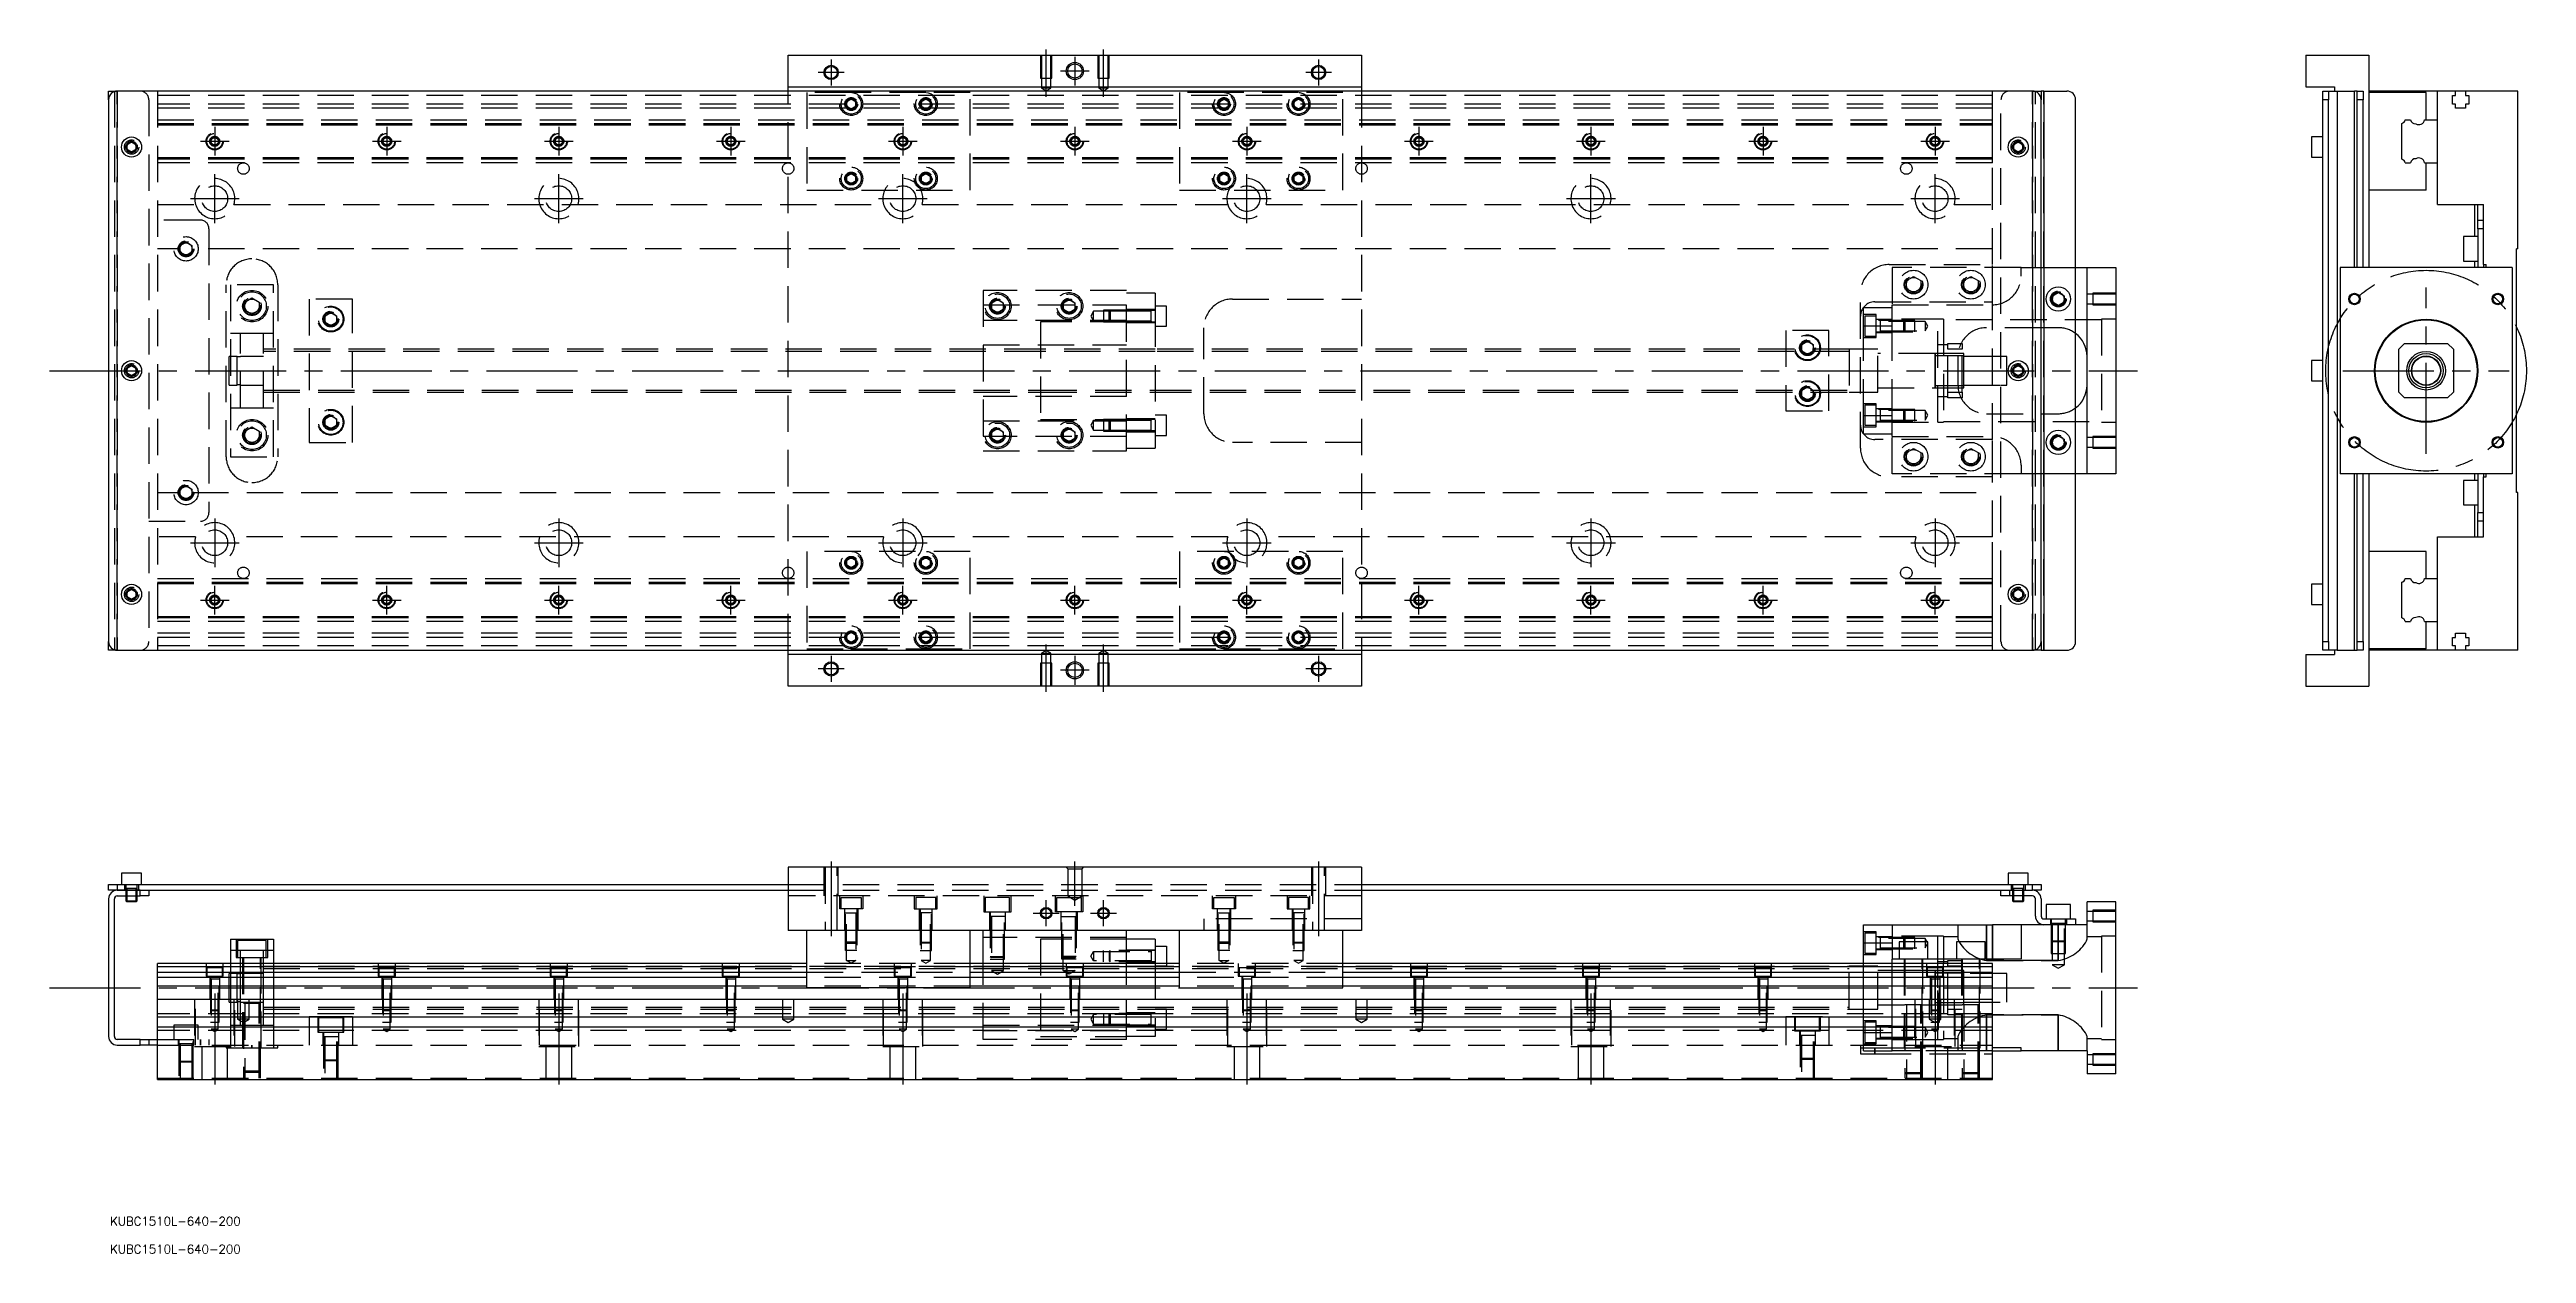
# Model space of a CAD drawing. Extents: x -21 to 843, y -308 to 112.
import ezdxf

# ---------------------------------------------------------------- set-up
doc = ezdxf.new("R2010")
doc.units = 0
doc.linetypes.add('CENTER', pattern=[50.8, 31.75, -6.35, 6.35, -6.35])
doc.linetypes.add('DASHED', pattern=[19.05, 12.7, -6.35])
doc.layers.get('0').update_dxf_attribs({"linetype": 'CONTINUOUS'})
doc.layers.add('CENTER', color=1, linetype='CENTER')
doc.styles.get("Standard").update_dxf_attribs({"font": 'txt.shx', "height": 3, "bigfont": 'bigfont.shx'})

# ---------------------------------------------------------------- blocks, each defined once
blk = doc.blocks.new('*U2')
at = {"color": 7, "linetype": 'CONTINUOUS'}
blk.add_text('KUBC1510L-640-200', height=3, dxfattribs=at).set_placement((0.52, -307.86))
blk = doc.blocks.new('*U3')
at = {"color": 7, "linetype": 'CONTINUOUS'}
blk.add_text('KUBC1510L-640-200', height=3, dxfattribs=at).set_placement((0.52, -298.13))

msp = doc.modelspace()

# ---------------------------------------------------------------- linework, layer by layer
at = {"color": 7, "linetype": 'CONTINUOUS'}
for p, q in [((237, 110), (437, 110)), ((237, 99), (237, 110)), ((437, 110), (437, 99)), ((766.27, 110), (766.27, 99)), ((766.27, 110), (788.27, 110)), ((788.27, 110), (788.27, 36)), ((0, 94.5), (0, 97.5)), ((0, 97.5), (3, 97.5)), ((671, 97.5), (3, 97.5)), ((237, 99), (437, 99)), ((237, 97.5), (237, 99)), ((437, 99), (437, 97.5)), ((671, 97.5), (674, 97.5)), ((674, 97.5), (674, 94.5)), ((675, 97.5), (674, 97.5)), ((675, 97.5), (675, -97.5)), ((675, 97.5), (683, 97.5)), ((766.27, 99), (776.27, 99)), ((772.27, 97.5), (774.27, 97.5)), ((772.27, 94.5), (772.27, 97.5)), ((774.27, 97.5), (777.27, 97.5)), ((774.27, 97.5), (774.27, 94.5)), ((776.27, 99), (776.27, 97.5)), ((777.27, 97.5), (777.27, -97.5)), ((777.27, 97.5), (783.27, 97.5)), ((783.27, 36), (783.27, 97.5)), ((784.27, 97.5), (783.27, 97.5)), ((784.27, 97.5), (786.27, 97.5)), ((784.27, 94.5), (784.27, 97.5)), ((786.27, 97.5), (786.27, 94.5)), ((812.27, 97.5), (788.27, 97.5)), ((808.27, 97), (788.27, 97)), ((808.27, 87.5), (808.27, 97)), ((812.27, 87.5), (812.27, 97.5)), ((818.57, 97.5), (812.27, 97.5)), ((817.42, 96), (818.57, 96)), ((817.42, 93), (817.42, 96)), ((821.97, 97.5), (818.57, 97.5)), ((818.57, 96), (818.57, 97.5)), ((821.97, 97.5), (821.97, 96)), ((840.27, 97.5), (821.97, 97.5)), ((821.97, 96), (823.12, 96)), ((823.12, 96), (823.12, 93)), ((840.27, 42.5), (840.27, 97.5)), ((0, 94.5), (0, -94.5)), ((674, -94.5), (674, 94.5)), ((686, -94.5), (686, 94.5)), ((774.27, 94.5), (772.27, 94.5)), ((772.27, -94.5), (772.27, 94.5)), ((774.27, -94.5), (774.27, 94.5)), ((786.27, 94.5), (784.27, 94.5)), ((784.27, 36), (784.27, 94.5)), ((786.27, 36), (786.27, 94.5)), ((801.022272, 87.5), (802.79668, 87.5)), ((807.747372, 87.5), (812.27, 87.5)), ((812.27, 72.5), (812.27, 87.5)), ((812.27, 72.5), (812.27, 87.5)), ((818.57, 93), (817.42, 93)), ((818.57, 91.5), (818.57, 93)), ((821.97, 91.5), (818.57, 91.5)), ((821.97, 93), (821.97, 91.5)), ((823.12, 93), (821.97, 93)), ((6.5, 78.866026), (8, 79.73205)), ((6.5, 77.133974), (6.5, 78.866026)), ((8, 79.73205), (9.5, 78.866026)), ((9.5, 78.866026), (9.5, 77.133974)), ((664.5, 78.866026), (666, 79.73205)), ((664.5, 77.133974), (664.5, 78.866026)), ((666, 79.73205), (667.5, 78.866026)), ((667.5, 78.866026), (667.5, 77.133974)), ((768.27, 81.5), (768.27, 78)), ((772.27, 81.5), (768.27, 81.5)), ((768.27, 78), (768.27, 74.5)), ((799.77, 73.752272), (799.77, 86.247728)), ((8, 76.26795), (6.5, 77.133974)), ((9.5, 77.133974), (8, 76.26795)), ((666, 76.26795), (664.5, 77.133974)), ((667.5, 77.133974), (666, 76.26795)), ((768.27, 74.5), (772.27, 74.5)), ((801.022272, 72.5), (802.79668, 72.5)), ((807.747372, 72.5), (812.27, 72.5)), ((808.27, 63), (808.27, 72.5)), ((812.27, 58), (812.27, 72.5)), ((808.27, 63), (788.27, 63)), ((812.27, 58), (828.27, 58)), ((825.27, 46.75), (825.27, 58)), ((826.27, 52.5), (826.27, 58)), ((826.27, 52.5), (828.27, 52.5)), ((826.27, 49.5), (826.27, 52.5)), ((828.27, 37), (828.27, 58)), ((821.27, 46.75), (821.27, 42.5)), ((826.27, 46.75), (821.27, 46.75)), ((828.27, 49.5), (826.27, 49.5)), ((826.27, 49.5), (826.27, 36)), ((686, 36), (690, 36)), ((690, 36), (700, 36)), ((690, -36), (690, 36)), ((700, 36), (700, -36)), ((838.27, 36), (778.27, 36)), ((778.27, 36), (778.27, -36)), ((821.27, 42.5), (821.27, 38.25)), ((821.27, 38.25), (826.27, 38.25)), ((825.27, 36), (825.27, 38.25)), ((828.27, 37), (829.27, 37)), ((828.27, 37), (828.27, 36)), ((829.27, 36), (829.27, 37)), ((838.27, 36), (838.27, -36)), ((840.27, 42.5), (839.77, 42.5)), ((839.77, -42.5), (839.77, 42.5)), ((678, 26.1547), (680, 27.309402)), ((678, 23.8453), (678, 26.1547)), ((680, 27.309402), (682, 26.1547)), ((682, 26.1547), (682, 23.8453)), ((680, 22.690598), (678, 23.8453)), ((682, 23.8453), (680, 22.690598)), ((800.77, 9.5), (798.77, 7.5)), ((800.77, 9.5), (815.77, 9.5)), ((817.77, 7.5), (815.77, 9.5)), ((6.5, 0.866026), (8, 1.73205)), ((6.5, -0.866026), (6.5, 0.866026)), ((8, 1.73205), (9.5, 0.866026)), ((9.5, 0.866026), (9.5, -0.866026)), ((664.5, 0.866026), (666, 1.73205)), ((664.5, -0.866026), (664.5, 0.866026)), ((666, 1.73205), (667.5, 0.866026)), ((667.5, 0.866026), (667.5, -0.866026)), ((768.27, 3.5), (768.27, 0)), ((772.27, 3.5), (768.27, 3.5)), ((768.27, 0), (768.27, -3.5)), ((798.77, -7.5), (798.77, 7.5)), ((817.77, 7.5), (817.77, -7.5)), ((8, -1.73205), (6.5, -0.866026)), ((9.5, -0.866026), (8, -1.73205)), ((666, -1.73205), (664.5, -0.866026)), ((667.5, -0.866026), (666, -1.73205)), ((768.27, -3.5), (772.27, -3.5)), ((798.77, -7.5), (800.77, -9.5)), ((815.77, -9.5), (817.77, -7.5)), ((815.77, -9.5), (800.77, -9.5)), ((678, -23.8453), (680, -22.690598)), ((678, -26.1547), (678, -23.8453)), ((680, -22.690598), (682, -23.8453)), ((682, -23.8453), (682, -26.1547)), ((680, -27.309402), (678, -26.1547)), ((682, -26.1547), (680, -27.309402)), ((690, -36), (686, -36)), ((700, -36), (690, -36)), ((838.27, -36), (778.27, -36)), ((783.27, -97.5), (783.27, -36)), ((784.27, -94.5), (784.27, -36)), ((786.27, -94.5), (786.27, -36)), ((788.27, -36), (788.27, -110)), ((821.27, -38.25), (821.27, -42.5)), ((826.27, -38.25), (821.27, -38.25)), ((821.27, -42.5), (821.27, -46.75)), ((825.27, -38.25), (825.27, -36)), ((826.27, -36), (826.27, -49.5)), ((828.27, -36), (828.27, -37)), ((828.27, -58), (828.27, -37)), ((828.27, -37), (829.27, -37)), ((829.27, -37), (829.27, -36)), ((840.27, -42.5), (839.77, -42.5)), ((840.27, -97.5), (840.27, -42.5)), ((821.27, -46.75), (826.27, -46.75)), ((825.27, -58), (825.27, -46.75)), ((826.27, -52.5), (826.27, -49.5)), ((826.27, -49.5), (828.27, -49.5)), ((812.27, -72.5), (812.27, -58)), ((812.27, -58), (828.27, -58)), ((828.27, -52.5), (826.27, -52.5)), ((826.27, -58), (826.27, -52.5)), ((808.27, -63), (788.27, -63)), ((808.27, -72.5), (808.27, -63)), ((6.5, -77.133974), (8, -76.26795)), ((6.5, -78.866026), (6.5, -77.133974)), ((8, -76.26795), (9.5, -77.133974)), ((9.5, -77.133974), (9.5, -78.866026)), ((664.5, -77.133974), (666, -76.26795)), ((664.5, -78.866026), (664.5, -77.133974)), ((666, -76.26795), (667.5, -77.133974)), ((667.5, -77.133974), (667.5, -78.866026)), ((768.27, -74.5), (768.27, -78)), ((772.27, -74.5), (768.27, -74.5)), ((799.77, -86.247728), (799.77, -73.752272)), ((801.022272, -72.5), (802.79668, -72.5)), ((807.747372, -72.5), (812.27, -72.5)), ((812.27, -87.5), (812.27, -72.5)), ((812.27, -87.5), (812.27, -72.5)), ((8, -79.73205), (6.5, -78.866026)), ((9.5, -78.866026), (8, -79.73205)), ((666, -79.73205), (664.5, -78.866026)), ((667.5, -78.866026), (666, -79.73205)), ((768.27, -78), (768.27, -81.5)), ((768.27, -81.5), (772.27, -81.5)), ((0, -97.5), (0, -94.5)), ((674, -94.5), (674, -97.5)), ((772.27, -94.5), (774.27, -94.5)), ((772.27, -97.5), (772.27, -94.5)), ((774.27, -94.5), (774.27, -97.5)), ((784.27, -94.5), (786.27, -94.5)), ((784.27, -97.5), (784.27, -94.5)), ((786.27, -94.5), (786.27, -97.5)), ((801.022272, -87.5), (802.79668, -87.5)), ((807.747372, -87.5), (812.27, -87.5)), ((808.27, -97), (808.27, -87.5)), ((812.27, -97.5), (812.27, -87.5)), ((817.42, -93), (818.57, -93)), ((817.42, -96), (817.42, -93)), ((818.57, -91.5), (821.97, -91.5)), ((818.57, -93), (818.57, -91.5)), ((821.97, -91.5), (821.97, -93)), ((821.97, -93), (823.12, -93)), ((823.12, -93), (823.12, -96)), ((3, -97.5), (0, -97.5)), ((3, -97.5), (671, -97.5)), ((237, -99), (237, -97.5)), ((237, -110), (237, -99)), ((437, -99), (237, -99)), ((437, -97.5), (437, -99)), ((437, -99), (437, -110)), ((674, -97.5), (671, -97.5)), ((674, -97.5), (675, -97.5)), ((675, -97.5), (683, -97.5)), ((766.27, -99), (776.27, -99)), ((766.27, -99), (766.27, -110)), ((774.27, -97.5), (772.27, -97.5)), ((777.27, -97.5), (774.27, -97.5)), ((776.27, -97.5), (776.27, -99)), ((777.27, -97.5), (783.27, -97.5)), ((783.27, -97.5), (784.27, -97.5)), ((786.27, -97.5), (784.27, -97.5)), ((808.27, -97), (788.27, -97)), ((812.27, -97.5), (788.27, -97.5)), ((818.57, -97.5), (812.27, -97.5)), ((818.57, -96), (817.42, -96)), ((818.57, -97.5), (818.57, -96)), ((821.97, -97.5), (818.57, -97.5)), ((821.97, -96), (821.97, -97.5)), ((823.12, -96), (821.97, -96)), ((840.27, -97.5), (821.97, -97.5)), ((437, -110), (237, -110)), ((766.27, -110), (788.27, -110)), ((0, -181.2), (0, -179.2)), ((0, -179.2), (3, -179.2)), ((3, -181.2), (0, -181.2)), ((3, -179.2), (3, -181.2)), ((3, -179.2), (237, -179.2)), ((3, -181.2), (11, -181.2)), ((11, -181.2), (3, -181.2)), ((11.5, -175.2), (4.5, -175.2)), ((4.5, -175.2), (4.5, -179.2)), ((11, -181.2), (237, -181.2)), ((11, -183.2), (11, -181.2)), ((11.5, -179.2), (11.5, -175.2)), ((14, -181.2), (14, -183.2)), ((237, -173.2), (237, -195.2)), ((437, -173.2), (237, -173.2)), ((437, -173.2), (437, -195.2)), ((437, -179.2), (671, -179.2)), ((437, -181.2), (663, -181.2)), ((660, -183.199332), (660, -181.199332)), ((669.5, -175.199332), (662.5, -175.199332)), ((662.5, -175.199332), (662.5, -179.199332)), ((663, -181.199332), (663, -183.199332)), ((663, -181.199332), (671, -181.199332)), ((663, -181.199332), (671, -181.199332)), ((669.5, -179.199332), (669.5, -175.199332)), ((671, -181.199332), (671, -179.199332)), ((671, -179.199332), (674, -179.199332)), ((674, -181.199332), (671, -181.199332)), ((674, -179.199332), (674, -181.199332)), ((0, -184.2), (0, -232.2)), ((2, -232.2), (2, -184.2)), ((3, -183.2), (11, -183.2)), ((6, -183.2), (6, -184.85)), ((6, -184.85), (10, -184.85)), ((6, -184.85), (6.35, -185.2)), ((6.35, -183.2), (6.35, -185.2)), ((9.65, -185.2), (6.35, -185.2)), ((9.65, -185.2), (9.65, -183.2)), ((9.65, -185.2), (10, -184.85)), ((10, -184.85), (10, -183.2)), ((14, -183.2), (11, -183.2)), ((663, -183.199332), (660, -183.199332)), ((671, -183.199332), (663, -183.199332)), ((664, -183.199332), (664, -184.849332)), ((664, -184.849332), (668, -184.849332)), ((664, -184.849332), (664.35, -185.199332)), ((664.35, -183.199332), (664.35, -185.199332)), ((667.65, -185.199332), (664.35, -185.199332)), ((667.65, -185.199332), (667.65, -183.199332)), ((667.65, -185.199332), (668, -184.849332)), ((668, -184.849332), (668, -183.199332)), ((672, -190.199332), (672, -184.199332)), ((674, -184.199332), (674, -190.199332)), ((684.25, -186.199332), (675.75, -186.199332)), ((675.75, -186.199332), (675.75, -191.199332)), ((684.25, -191.199332), (684.25, -186.199332)), ((690, -193.199332), (690, -185.199332)), ((700, -185.199332), (690, -185.199332)), ((700, -245.199332), (700, -185.199332)), ((42.5, -198.2), (57.5, -198.2)), ((42.5, -198.2), (42.5, -206.7)), ((57.5, -198.2), (57.5, -206.7)), ((437, -195.2), (237, -195.2)), ((243.5, -215.2), (243.5, -195.2)), ((300.5, -215.2), (300.5, -195.2)), ((305, -206.7), (305, -195.2)), ((355, -206.7), (355, -195.2)), ((365, -198.2), (355, -198.2)), ((362.35, -198.2), (362, -198.2)), ((365, -198.2), (365, -206.7)), ((373.5, -215.2), (373.5, -195.2)), ((430.5, -215.2), (430.5, -195.2)), ((612, -199.546856), (612, -193.199332)), ((612, -193.199332), (622, -193.199332)), ((622, -193.199332), (622, -205.199332)), ((622, -193.199332), (657, -193.199332)), ((657, -205.199332), (657, -193.199332)), ((667, -193.199332), (657, -193.199332)), ((667, -193.199332), (667, -205.199332)), ((675, -193.199332), (667, -193.199332)), ((675, -191.199332), (683, -191.199332)), ((683, -193.199332), (675, -193.199332)), ((683, -193.199332), (683, -191.199332)), ((683, -191.199332), (686, -191.199332)), ((686, -193.199332), (683, -193.199332)), ((686, -191.199332), (686, -193.199332)), ((690, -193.199332), (686, -193.199332)), ((243.5, -206.7), (17, -206.7)), ((17, -247.2), (17, -206.7)), ((373.5, -206.7), (300.5, -206.7)), ((365, -200.7), (369, -200.7)), ((369, -200.7), (369, -206.7)), ((657, -206.7), (430.5, -206.7)), ((612, -199.546856), (622, -199.546856)), ((612, -206.699332), (612, -199.546856)), ((622, -206.699332), (622, -205.199332)), ((667, -205.199332), (622, -205.199332)), ((634.5, -199.199332), (624.5, -199.199332)), ((624.5, -199.199332), (624.5, -205.199332)), ((634.5, -205.199332), (634.5, -199.199332)), ((654.5, -199.199332), (644.5, -199.199332)), ((644.5, -199.199332), (644.5, -205.199332)), ((654.5, -205.199332), (654.5, -199.199332)), ((657, -247.199332), (657, -206.699332)), ((243.5, -207.952272), (17, -207.952272)), ((17, -209.72668), (243.5, -209.72668)), ((243.5, -211.623076), (17, -211.623076)), ((243.5, -214.677372), (17, -214.677372)), ((300.5, -215.2), (243.5, -215.2)), ((373.5, -207.952272), (300.5, -207.952272)), ((300.5, -209.72668), (373.5, -209.72668)), ((373.5, -211.623076), (300.5, -211.623076)), ((373.5, -214.677372), (300.5, -214.677372)), ((373.5, -215.2), (430.5, -215.2)), ((657, -207.952272), (430.5, -207.952272)), ((430.5, -209.72668), (657, -209.72668)), ((657, -211.623076), (430.5, -211.623076)), ((657, -214.677372), (430.5, -214.677372)), ((637, -214.999278), (637, -209.499332)), ((638, -210.074332), (637, -210.074332)), ((637, -221.199338), (637, -214.999278)), ((639.75, -210.074332), (638, -210.074332)), ((641.5, -210.074332), (639.75, -210.074332)), ((646.5, -210.074332), (641.5, -210.074332)), ((647, -210.074332), (646.5, -210.074332)), ((17, -219.2), (657, -219.2)), ((53.000006, -220.7), (46.999994, -220.7)), ((53.000006, -220.7), (46.999994, -220.7)), ((637, -220.324332), (647, -220.324332)), ((11, -233.2), (3, -233.2)), ((11, -235.2), (11, -233.2)), ((11, -233.2), (14, -233.2)), ((14, -233.2), (14, -235.2)), ((14, -233.2), (17, -233.2)), ((657, -225.5), (17, -225.5)), ((657, -228.9), (17, -228.9)), ((3, -235.2), (11, -235.2)), ((14, -235.2), (11, -235.2)), ((17, -235.2), (14, -235.2)), ((667, -236.199332), (657, -236.199332)), ((657, -237.199332), (667, -237.199332)), ((667, -237.199332), (667, -236.199332)), ((690, -237.199332), (667, -237.199332)), ((690, -237.199332), (690, -245.199332)), ((17, -247.2), (657, -247.2)), ((700, -245.199332), (690, -245.199332))]:
    msp.add_line(p, q, dxfattribs=at)
at = {"color": 3, "linetype": 'DASHED'}
for p, q in [((325.000006, 110), (325.000006, 102)), ((325.35, 110), (325.35, 102)), ((328.65, 102), (328.65, 110)), ((328.999994, 102), (328.999994, 110)), ((345.000006, 110), (345.000006, 102)), ((345.35, 110), (345.35, 102)), ((348.65, 102), (348.65, 110)), ((348.999994, 102), (348.999994, 110)), ((2, 97.5), (2, -97.5)), ((3, 97.5), (3, -97.5)), ((3, -97.5), (3, 97.5)), ((3, -97.5), (3, 97.5)), ((3, 97.5), (3, -97.5)), ((17, 97.5), (17, -97.5)), ((657, 96), (17, 96)), ((237, -97.5), (237, 97.5)), ((259, 97), (243.5, 97)), ((243.5, 97), (243.5, 63)), ((285, 97), (259, 97)), ((300.5, 97), (285, 97)), ((300.5, 63), (300.5, 97)), ((325.000006, 102), (328.999994, 102)), ((325.35, 102), (325.35, 98.5)), ((327, 98.5), (325.35, 98.5)), ((325.35, 98.5), (327, 97.547372)), ((328.65, 98.5), (327, 98.5)), ((327, 97.547372), (328.65, 98.5)), ((328.65, 98.5), (328.65, 102)), ((345.000006, 102), (348.999994, 102)), ((345.35, 102), (345.35, 98.5)), ((347, 98.5), (345.35, 98.5)), ((345.35, 98.5), (347, 97.547372)), ((348.65, 98.5), (347, 98.5)), ((347, 97.547372), (348.65, 98.5)), ((348.65, 98.5), (348.65, 102)), ((389, 97), (373.5, 97)), ((373.5, 97), (373.5, 63)), ((415, 97), (389, 97)), ((430.5, 97), (415, 97)), ((430.5, 63), (430.5, 97)), ((437, 97.5), (437, -97.5)), ((657, 87.5), (657, 97.5)), ((671, -97.5), (671, 97.5)), ((671, 97.5), (671, -97.5)), ((672, -97.5), (672, 97.5)), ((675, -97.5), (675, 97.5)), ((14, 94.5), (14, -94.5)), ((657, 93), (17, 93)), ((657, 91.5), (17, 91.5)), ((17, 87.5), (657, 87.5)), ((257.5, 93.866026), (259, 94.73205)), ((257.5, 92.133974), (257.5, 93.866026)), ((259, 91.26795), (257.5, 92.133974)), ((259, 94.73205), (260.5, 93.866026)), ((260.5, 92.133974), (259, 91.26795)), ((260.5, 93.866026), (260.5, 92.133974)), ((260.973226, 93.326156), (261, 93)), ((283.5, 93.866026), (285, 94.73205)), ((283.5, 92.133974), (283.5, 93.866026)), ((285, 91.26795), (283.5, 92.133974)), ((285, 94.73205), (286.5, 93.866026)), ((286.5, 92.133974), (285, 91.26795)), ((286.5, 93.866026), (286.5, 92.133974)), ((286.973226, 93.326156), (287, 93)), ((387.5, 93.866026), (389, 94.73205)), ((387.5, 92.133974), (387.5, 93.866026)), ((389, 91.26795), (387.5, 92.133974)), ((389, 94.73205), (390.5, 93.866026)), ((390.5, 92.133974), (389, 91.26795)), ((390.5, 93.866026), (390.5, 92.133974)), ((390.973226, 93.326156), (391, 93)), ((413, 93), (413.030168, 93.346066)), ((413.5, 93.866026), (415, 94.73205)), ((413.5, 92.133974), (413.5, 93.866026)), ((415, 91.26795), (413.5, 92.133974)), ((415, 94.73205), (416.5, 93.866026)), ((416.5, 92.133974), (415, 91.26795)), ((416.5, 93.866026), (416.5, 92.133974)), ((657, 86.247728), (657, 87.5)), ((660, -94.5), (660, 94.5)), ((6, 78), (6.030168, 78.346066)), ((17, 86.247728), (657, 86.247728)), ((17, 86.1147), (657, 86.1147)), ((17, 86.1), (657, 86.1)), ((17, 85.8), (657, 85.8)), ((35.5, 80), (35.516134, 80.21941)), ((35.75, 80.721688), (37, 81.443376)), ((35.75, 79.278312), (35.75, 80.721688)), ((37, 78.556624), (35.75, 79.278312)), ((37, 81.443376), (38.25, 80.721688)), ((38.25, 79.278312), (37, 78.556624)), ((38.25, 80.721688), (38.25, 79.278312)), ((95.5, 80), (95.516134, 80.21941)), ((95.75, 80.721688), (97, 81.443376)), ((95.75, 79.278312), (95.75, 80.721688)), ((97, 78.556624), (95.75, 79.278312)), ((97, 81.443376), (98.25, 80.721688)), ((98.25, 79.278312), (97, 78.556624)), ((98.25, 80.721688), (98.25, 79.278312)), ((155.5, 80), (155.516134, 80.21941)), ((155.75, 80.721688), (157, 81.443376)), ((155.75, 79.278312), (155.75, 80.721688)), ((157, 78.556624), (155.75, 79.278312)), ((157, 81.443376), (158.25, 80.721688)), ((158.25, 79.278312), (157, 78.556624)), ((158.25, 80.721688), (158.25, 79.278312)), ((215.5, 80), (215.52041, 80.24661)), ((215.75, 80.721688), (217, 81.443376)), ((215.75, 79.278312), (215.75, 80.721688)), ((217, 78.556624), (215.75, 79.278312)), ((217, 81.443376), (218.25, 80.721688)), ((218.25, 79.278312), (217, 78.556624)), ((218.25, 80.721688), (218.25, 79.278312)), ((275.5, 80), (275.516134, 80.21941)), ((275.75, 80.721688), (277, 81.443376)), ((275.75, 79.278312), (275.75, 80.721688)), ((277, 78.556624), (275.75, 79.278312)), ((277, 81.443376), (278.25, 80.721688)), ((278.25, 79.278312), (277, 78.556624)), ((278.25, 80.721688), (278.25, 79.278312)), ((335.5, 80), (335.52041, 80.24661)), ((335.75, 80.721688), (337, 81.443376)), ((335.75, 79.278312), (335.75, 80.721688)), ((337, 78.556624), (335.75, 79.278312)), ((337, 81.443376), (338.25, 80.721688)), ((338.25, 79.278312), (337, 78.556624)), ((338.25, 80.721688), (338.25, 79.278312)), ((395.75, 80.721688), (397, 81.443376)), ((395.75, 79.278312), (395.75, 80.721688)), ((397, 78.556624), (395.75, 79.278312)), ((397, 81.443376), (398.25, 80.721688)), ((398.25, 79.278312), (397, 78.556624)), ((398.25, 80.721688), (398.25, 79.278312)), ((398.477374, 80.25955), (398.5, 80)), ((455.5, 80), (455.52041, 80.24661)), ((455.75, 80.721688), (457, 81.443376)), ((455.75, 79.278312), (455.75, 80.721688)), ((457, 78.556624), (455.75, 79.278312)), ((457, 81.443376), (458.25, 80.721688)), ((458.25, 79.278312), (457, 78.556624)), ((458.25, 80.721688), (458.25, 79.278312)), ((515.75, 80.721688), (517, 81.443376)), ((515.75, 79.278312), (515.75, 80.721688)), ((517, 78.556624), (515.75, 79.278312)), ((517, 81.443376), (518.25, 80.721688)), ((518.25, 79.278312), (517, 78.556624)), ((518.25, 80.721688), (518.25, 79.278312)), ((518.477374, 80.25955), (518.5, 80)), ((575.5, 80), (575.516134, 80.21941)), ((575.75, 80.721688), (577, 81.443376)), ((575.75, 79.278312), (575.75, 80.721688)), ((577, 78.556624), (575.75, 79.278312)), ((577, 81.443376), (578.25, 80.721688)), ((578.25, 79.278312), (577, 78.556624)), ((578.25, 80.721688), (578.25, 79.278312)), ((635.75, 80.721688), (637, 81.443376)), ((635.75, 79.278312), (635.75, 80.721688)), ((637, 78.556624), (635.75, 79.278312)), ((637, 81.443376), (638.25, 80.721688)), ((638.25, 79.278312), (637, 78.556624)), ((638.25, 80.721688), (638.25, 79.278312)), ((638.477374, 80.25955), (638.5, 80)), ((657, 73.752272), (657, 86.247728)), ((667.973226, 78.326156), (668, 78)), ((657, 74.2), (17, 74.2)), ((657, 73.9), (17, 73.9)), ((657, 73.8853), (17, 73.8853)), ((657, 73.752272), (17, 73.752272)), ((657, 72.5), (17, 72.5)), ((657, 72.5), (657, 73.752272)), ((657, 58), (657, 72.5)), ((243.5, 63), (300.5, 63)), ((257, 67), (257.030168, 67.346066)), ((257.5, 67.866026), (259, 68.73205)), ((257.5, 66.133974), (257.5, 67.866026)), ((259, 65.26795), (257.5, 66.133974)), ((259, 68.73205), (260.5, 67.866026)), ((260.5, 66.133974), (259, 65.26795)), ((260.5, 67.866026), (260.5, 66.133974)), ((283, 67), (283.023172, 67.30356)), ((283.5, 67.866026), (285, 68.73205)), ((283.5, 66.133974), (283.5, 67.866026)), ((285, 65.26795), (283.5, 66.133974)), ((285, 68.73205), (286.5, 67.866026)), ((286.5, 66.133974), (285, 65.26795)), ((286.5, 67.866026), (286.5, 66.133974)), ((373.5, 63), (430.5, 63)), ((387.5, 67.866026), (389, 68.73205)), ((387.5, 66.133974), (387.5, 67.866026)), ((389, 65.26795), (387.5, 66.133974)), ((389, 68.73205), (390.5, 67.866026)), ((390.5, 66.133974), (389, 65.26795)), ((390.5, 67.866026), (390.5, 66.133974)), ((390.973226, 67.326156), (391, 67)), ((413, 67), (413.030168, 67.346066)), ((413.5, 67.866026), (415, 68.73205)), ((413.5, 66.133974), (413.5, 67.866026)), ((415, 65.26795), (413.5, 66.133974)), ((415, 68.73205), (416.5, 67.866026)), ((416.5, 66.133974), (415, 65.26795)), ((416.5, 67.866026), (416.5, 66.133974)), ((32, 52.5), (14, 52.5)), ((17, 58), (30.291796, 58)), ((43.708204, 58), (270.291796, 58)), ((283.708204, 58), (390.291796, 58)), ((403.708204, 58), (630.291796, 58)), ((643.708204, 58), (657, 58)), ((657, 37), (657, 58)), ((25, 43.6547), (27, 44.809402)), ((25, 41.3453), (25, 43.6547)), ((27, 44.809402), (29, 43.6547)), ((29, 43.6547), (29, 41.3453)), ((35, 49.5), (35, -49.5)), ((24.9, 42.5), (17, 42.5)), ((24.5, 42.5), (24.534018, 42.911016)), ((27, 40.190598), (25, 41.3453)), ((29, 41.3453), (27, 40.190598)), ((657, 42.5), (29.1, 42.5)), ((621, 37), (657, 37)), ((622, 36), (622, 23)), ((667, 36), (622, 36)), ((657, 24), (657, 37)), ((667, 33), (667, 36)), ((667, 36), (674, 36)), ((674, 36), (686, 36)), ((41, -30), (41, 30)), ((42.5, 30), (42.5, -30)), ((57.5, 30), (42.5, 30)), ((57.5, -30), (57.5, 30)), ((59, 30), (59, -30)), ((305, 28), (305, -28)), ((355, 28), (305, 28)), ((355, -28), (355, 28)), ((365, 27), (355, 27)), ((365, 27), (365, 20.976176)), ((611, -27), (611, 27)), ((627, 31.443376), (629.5, 32.886752)), ((627, 28.556624), (627, 31.443376)), ((629.5, 27.113248), (627, 28.556624)), ((629.5, 32.886752), (632, 31.443376)), ((632, 28.556624), (629.5, 27.113248)), ((632, 31.443376), (632, 28.556624)), ((632.477798, 30.364306), (632.5, 30)), ((647, 31.443376), (649.5, 32.886752)), ((647, 28.556624), (647, 31.443376)), ((649.5, 27.113248), (647, 28.556624)), ((649.5, 32.886752), (652, 31.443376)), ((652, 28.556624), (649.5, 27.113248)), ((652, 31.443376), (652, 28.556624)), ((652.477798, 30.364306), (652.5, 30)), ((692, 26.65), (690, 26.65)), ((692, 26.999994), (692, 23.000006)), ((700, 26.999994), (692, 26.999994)), ((700, 26.65), (692, 26.65)), ((47.5, 23.943376), (50, 25.386752)), ((47.5, 21.056624), (47.5, 23.943376)), ((50, 19.613248), (47.5, 21.056624)), ((50, 25.386752), (52.5, 23.943376)), ((52.5, 21.056624), (50, 19.613248)), ((52.5, 23.943376), (52.5, 21.056624)), ((52.977798, 22.864306), (53, 22.5)), ((85, 25), (70, 25)), ((70, 25), (70, -25)), ((75.5, 19.1547), (77.5, 20.309402)), ((75.5, 16.8453), (75.5, 19.1547)), ((77.5, 20.309402), (79.5, 19.1547)), ((79.5, 19.1547), (79.5, 16.8453)), ((79.983582, 18.286038), (80, 18)), ((85, -25), (85, 25)), ((305, 23), (355, 23)), ((355, 17.5), (305, 17.5)), ((308, 23.6547), (310, 24.809402)), ((308, 21.3453), (308, 23.6547)), ((310, 20.190598), (308, 21.3453)), ((310, 24.809402), (312, 23.6547)), ((312, 21.3453), (310, 20.190598)), ((312, 23.6547), (312, 21.3453)), ((312.483582, 22.786038), (312.5, 22.5)), ((332.5, 22.5), (332.52689, 22.865682)), ((333, 23.6547), (335, 24.809402)), ((333, 21.3453), (333, 23.6547)), ((335, 20.190598), (333, 21.3453)), ((335, 24.809402), (337, 23.6547)), ((337, 21.3453), (335, 20.190598)), ((337, 23.6547), (337, 21.3453)), ((343.5, 20.702558), (342.547372, 19.052558)), ((342.547372, 19.052558), (343.5, 17.402558)), ((343.5, 17.402558), (343.5, 20.702558)), ((347, 20.702558), (343.5, 20.702558)), ((343.5, 17.402558), (347, 17.402558)), ((347, 21.052554), (347, 17.052564)), ((349.35, 21.052554), (347, 21.052554)), ((349, 20.702558), (347, 20.702558)), ((347, 17.402558), (349, 17.402558)), ((349.35, 21.052558), (349, 20.702558)), ((349, 17.402558), (349, 20.702558)), ((355, 20.702558), (349, 20.702558)), ((355, 20.702558), (349, 20.702558)), ((349, 17.402558), (355, 17.402558)), ((349, 17.402558), (349.35, 17.052558)), ((349, 17.402558), (355, 17.402558)), ((349.35, 21.052558), (349.35, 17.052558)), ((355, 21.052556), (349.35, 21.052558)), ((355, 21.052554), (349.35, 21.052554)), ((365, 21.302558), (355, 21.302558)), ((363.605, 21.052558), (355, 21.052556)), ((365, 20.976176), (355, 20.976176)), ((363.6, 20.702558), (355, 20.702558)), ((355, 17.402558), (363.6, 17.402558)), ((365, 21.052558), (363.595, 21.052558)), ((363.6, 17.05324), (363.6, 21.052564)), ((363.6, 20.836098), (363.6, 21.052558)), ((363.6, 21.052558), (363.6, 20.835892)), ((369, 22.552558), (365, 22.552558)), ((365, 20.976176), (365, -20.976176)), ((369, 15.552558), (369, 22.552558)), ((392, 25), (437, 25)), ((612, 22), (622, 22)), ((612, 15.652476), (612, 22)), ((616.5, 19.55635), (612, 19.55635)), ((612.5, 19.05635), (612.5, 12.05635)), ((616.5, 19.05635), (612.5, 19.05635)), ((616, 24), (657, 24)), ((616.5, 11.55635), (616.5, 19.55635)), ((622, 17.80635), (616.5, 17.80635)), ((630, 17.556344), (616.5, 17.556344)), ((617.9, 17.556354), (617.9, 13.556344)), ((622, 15.652476), (622, 23)), ((622, 23), (657, 23)), ((622, 15.652476), (622, 22)), ((638, 18), (622, 18)), ((638, 18), (622, 18)), ((626.15, 13.55635), (626.15, 17.55635)), ((626.5, 17.20635), (626.15, 17.55635)), ((630, 13.556354), (630, 17.556344)), ((638, -18), (638, 18)), ((640, 18), (638, 18)), ((640, 18), (640, -18)), ((695, 17.75), (640, 17.75)), ((657, -24), (657, 24)), ((682.483582, 25.286038), (682.5, 25)), ((690, 23.35), (692, 23.35)), ((692, 23.35), (700, 23.35)), ((692, 23.000006), (700, 23.000006)), ((695, 18), (695, -18)), ((700, 18), (695, 18)), ((46, 13), (42.5, 13)), ((46, -13), (46, 13)), ((54, 13), (46, 13)), ((54, 13), (46, 13)), ((54, -13), (54, 13)), ((57.5, 13), (54, 13)), ((77.5, 15.690598), (75.5, 16.8453)), ((79.5, 16.8453), (77.5, 15.690598)), ((305, 9), (355, 9)), ((325, 17), (325, -17)), ((355, 17), (325, 17)), ((347, 17.052564), (349.35, 17.052564)), ((349.35, 17.052564), (355, 17.052564)), ((349.35, 17.052558), (355, 17.052562)), ((355, 17.052562), (363.605, 17.052558)), ((355, 16.802558), (365, 16.802558)), ((363.595, 17.052558), (365, 17.052558)), ((363.6, 17.269268), (363.6, 17.052558)), ((363.6, 17.052558), (363.6, 17.26902)), ((363.6, 17.052554), (363.6, 17.05324)), ((365, 15.552558), (369, 15.552558)), ((382, -15), (382, 15)), ((600, 14), (585, 14)), ((585, 14), (585, -14)), ((590.5, 9.1547), (592.5, 10.309402)), ((590.5, 6.8453), (590.5, 9.1547)), ((592.5, 10.309402), (594.5, 9.1547)), ((594.5, 9.1547), (594.5, 6.8453)), ((600, -14), (600, 14)), ((612, 15.652476), (622, 15.652476)), ((612, -15.652476), (612, 15.652476)), ((612, 11.55635), (616.5, 11.55635)), ((612.5, 12.05635), (616.5, 12.05635)), ((616.5, 13.556354), (630, 13.556354)), ((616.5, 13.30635), (622, 13.30635)), ((633.5, 17.20635), (617.9, 17.20635)), ((617.9, 13.90635), (633.5, 13.90635)), ((622, -15.652476), (622, 15.652476)), ((622, -15.652476), (622, 15.652476)), ((626.15, 13.55635), (626.5, 13.90635)), ((626.5, 17.20635), (626.5, 13.90635)), ((633.5, 17.20635), (633.5, 13.90635)), ((634.452628, 15.55635), (633.5, 17.20635)), ((633.5, 13.90635), (634.452628, 15.55635)), ((641.5, 9), (638, 9)), ((641.5, 9.5), (646.5, 9.5)), ((641.5, 7.5), (641.5, 9.5)), ((646.5, 9.5), (646.5, 7.5)), ((674, 15), (655, 15)), ((680, 15), (674, 15)), ((9.973226, 0.326156), (10, 0)), ((42, -5), (42, 5)), ((44.85, 5), (42, 5)), ((44.85, -5), (44.85, 5)), ((46, 4.8), (44.85, 4.8)), ((54, 5), (46, 5)), ((54, 5), (46, 5)), ((325, 7.5), (54, 7.5)), ((325, 6.75), (54, 6.75)), ((365, 7.5), (325, 7.5)), ((365, 7.499994), (325, 7.499994)), ((365, 6.75), (325, 6.75)), ((365, 6.75), (325, 6.75)), ((607.005, 7.5), (365, 7.5)), ((607, 6.75), (365, 6.75)), ((590, 8), (590.018502, 8.303588)), ((592.5, 5.690598), (590.5, 6.8453)), ((594.5, 6.8453), (592.5, 5.690598)), ((617, 7.5), (607.005, 7.5)), ((607.005, 7.5), (607.005, -7.5)), ((617, -7.5), (617, 7.5)), ((617, -7.5), (617, 7.5)), ((637.005, 6), (617, 6)), ((636.995, 6), (617, 6)), ((646.5, 6), (636.995, 6)), ((637.005, 6), (636.995, 6)), ((637, -6.000006), (637, 6.000006)), ((637, 5.125), (637, 6.000006)), ((637, 5.325034), (637, 6)), ((637, 6), (637, -6)), ((637, 5.125), (637, -5.125)), ((647, 5.125), (637, 5.125)), ((646.5, 6), (637.005, 6)), ((641.5, -7.5), (641.5, 7.5)), ((646.5, 7.5), (641.5, 7.5)), ((645, 5), (645, -5)), ((646.5, -7.5), (646.5, 7.5)), ((647, 6), (646.5, 6)), ((647, -6), (647, 6)), ((660, 5), (647, 5)), ((662, 5), (660, 5)), ((662, -5), (662, 5)), ((664, 0), (664.023172, 0.30356)), ((42, -5), (44.85, -5)), ((44.85, -4.8), (46, -4.8)), ((46, -5), (54, -5)), ((46, -5), (54, -5)), ((54, -6.75), (325, -6.75)), ((54, -7.5), (325, -7.5)), ((325, -6.75), (365, -6.75)), ((325, -6.75), (365, -6.75)), ((325, -7.499994), (365, -7.499994)), ((325, -7.5), (365, -7.5)), ((365, -6.75), (607, -6.75)), ((365, -7.5), (607.005, -7.5)), ((590.5, -6.8453), (592.5, -5.690598)), ((590.5, -9.1547), (590.5, -6.8453)), ((592.5, -5.690598), (594.5, -6.8453)), ((594.5, -6.8453), (594.5, -9.1547)), ((594.983582, -7.713962), (595, -8)), ((607.005, -7.5), (617, -7.5)), ((617, -6), (637.005, -6)), ((617, -6), (636.995, -6)), ((636.995, -6), (646.5, -6)), ((636.995, -6), (637.005, -6)), ((637, -6.000006), (637, -5.125)), ((637, -5.125), (647, -5.125)), ((637, -6), (637, -5.325218)), ((637.005, -6), (646.5, -6)), ((641.5, -7.5), (646.5, -7.5)), ((641.5, -9.5), (641.5, -7.5)), ((646.5, -6), (647, -6)), ((646.5, -7.5), (646.5, -9.5)), ((647, -5), (660, -5)), ((660, -5), (662, -5)), ((42.5, -13), (46, -13)), ((46, -13), (54, -13)), ((46, -13), (54, -13)), ((54, -13), (57.5, -13)), ((75.5, -16.8453), (77.5, -15.690598)), ((75.5, -19.1547), (75.5, -16.8453)), ((77.5, -15.690598), (79.5, -16.8453)), ((79.5, -16.8453), (79.5, -19.1547)), ((355, -9), (305, -9)), ((325, -17), (355, -17)), ((347, -17.052564), (347, -21.052554)), ((349.35, -17.052564), (347, -17.052564)), ((349.35, -17.052558), (349, -17.402558)), ((349.35, -17.052558), (349.35, -21.052558)), ((355, -17.052562), (349.35, -17.052558)), ((355, -17.052564), (349.35, -17.052564)), ((365, -16.802558), (355, -16.802558)), ((363.605, -17.052558), (355, -17.052562)), ((365, -17.052558), (363.595, -17.052558)), ((363.6, -21.051878), (363.6, -17.052554)), ((363.6, -17.26902), (363.6, -17.052558)), ((363.6, -17.052558), (363.6, -17.269226)), ((363.6, -20.836098), (363.6, -17.26902)), ((369, -15.552558), (365, -15.552558)), ((369, -22.552558), (369, -15.552558)), ((585, -14), (600, -14)), ((592.5, -10.309402), (590.5, -9.1547)), ((594.5, -9.1547), (592.5, -10.309402)), ((616.5, -11.55635), (612, -11.55635)), ((612, -15.652476), (622, -15.652476)), ((612, -22), (612, -15.652476)), ((612.5, -12.05635), (612.5, -19.05635)), ((616.5, -12.05635), (612.5, -12.05635)), ((616.5, -19.55635), (616.5, -11.55635)), ((622, -13.30635), (616.5, -13.30635)), ((630, -13.556354), (616.5, -13.556347)), ((617.9, -13.556344), (617.9, -17.556354)), ((633.5, -13.90635), (617.9, -13.90635)), ((617.9, -17.20635), (633.5, -17.20635)), ((622, -22), (622, -15.652476)), ((622, -23), (622, -15.652476)), ((626.15, -17.55635), (626.15, -13.55635)), ((626.5, -13.90635), (626.15, -13.55635)), ((626.15, -17.55635), (626.5, -17.20635)), ((626.5, -13.90635), (626.5, -17.20635)), ((630, -17.556344), (630, -13.556354)), ((633.5, -13.90635), (633.5, -17.20635)), ((634.452628, -15.55635), (633.5, -13.90635)), ((633.5, -17.20635), (634.452628, -15.55635)), ((638, -9), (641.5, -9)), ((646.5, -9.5), (641.5, -9.5)), ((655, -15), (674, -15)), ((674, -15), (680, -15)), ((47.5, -21.056624), (50, -19.613248)), ((47.5, -23.943376), (47.5, -21.056624)), ((50, -25.386752), (47.5, -23.943376)), ((50, -19.613248), (52.5, -21.056624)), ((52.5, -23.943376), (50, -25.386752)), ((52.5, -21.056624), (52.5, -23.943376)), ((52.977798, -22.135694), (53, -22.5)), ((70, -25), (85, -25)), ((77.5, -20.309402), (75.5, -19.1547)), ((79.5, -19.1547), (77.5, -20.309402)), ((79.983582, -17.713962), (80, -18)), ((305, -17.5), (355, -17.5)), ((355, -23), (305, -23)), ((307.5, -22.5), (307.534018, -22.088984)), ((308, -21.3453), (310, -20.190598)), ((308, -23.6547), (308, -21.3453)), ((310, -24.809402), (308, -23.6547)), ((310, -20.190598), (312, -21.3453)), ((312, -23.6547), (310, -24.809402)), ((312, -21.3453), (312, -23.6547)), ((332.5, -22.5), (332.52689, -22.134318)), ((333, -21.3453), (335, -20.190598)), ((333, -23.6547), (333, -21.3453)), ((335, -24.809402), (333, -23.6547)), ((335, -20.190598), (337, -21.3453)), ((337, -23.6547), (335, -24.809402)), ((337, -21.3453), (337, -23.6547)), ((343.5, -17.402558), (342.547372, -19.052558)), ((342.547372, -19.052558), (343.5, -20.702558)), ((343.5, -20.702558), (343.5, -17.402558)), ((347, -17.402558), (343.5, -17.402558)), ((343.5, -20.702558), (347, -20.702558)), ((349, -17.402558), (347, -17.402558)), ((347, -20.702558), (349, -20.702558)), ((347, -21.052554), (349.35, -21.052554)), ((349, -20.702558), (349, -17.402558)), ((355, -17.402558), (349, -17.402558)), ((355, -17.402558), (349, -17.402558)), ((349, -20.702558), (355, -20.702558)), ((349, -20.702558), (349.35, -21.052558)), ((349, -20.702558), (355, -20.702558)), ((349.35, -21.052554), (355, -21.052554)), ((349.35, -21.052558), (355, -21.052556)), ((363.6, -17.402558), (355, -17.402558)), ((355, -20.702558), (363.6, -20.702558)), ((365, -20.976176), (355, -20.976176)), ((355, -21.052556), (363.605, -21.052558)), ((355, -21.302558), (365, -21.302558)), ((363.595, -21.052558), (365, -21.052558)), ((363.6, -20.83585), (363.6, -21.052558)), ((363.6, -21.052558), (363.6, -20.836098)), ((363.6, -21.052564), (363.6, -21.051878)), ((365, -20.976176), (365, -27)), ((365, -22.552558), (369, -22.552558)), ((437, -25), (392, -25)), ((612, -19.55635), (616.5, -19.55635)), ((612, -22), (622, -22)), ((612.5, -19.05635), (616.5, -19.05635)), ((657, -24), (616, -24)), ((616.5, -17.556351), (630, -17.556344)), ((616.5, -17.80635), (622, -17.80635)), ((622, -18), (638, -18)), ((622, -18), (638, -18)), ((622, -23), (657, -23)), ((622, -36), (622, -23)), ((638, -18), (640, -18)), ((640, -17.75), (695, -17.75)), ((657, -37), (657, -24)), ((682.483582, -24.713962), (682.5, -25)), ((692, -23.35), (690, -23.35)), ((692, -23.000006), (692, -26.999994)), ((700, -23.000006), (692, -23.000006)), ((700, -23.35), (692, -23.35)), ((695, -18), (700, -18)), ((42.5, -30), (57.5, -30)), ((305, -28), (355, -28)), ((355, -27), (365, -27)), ((626.5, -30), (626.520026, -29.653944)), ((627, -28.556624), (629.5, -27.113248)), ((627, -31.443376), (627, -28.556624)), ((629.5, -32.886752), (627, -31.443376)), ((629.5, -27.113248), (632, -28.556624)), ((632, -31.443376), (629.5, -32.886752)), ((632, -28.556624), (632, -31.443376)), ((646.5, -30), (646.520026, -29.653944)), ((647, -28.556624), (649.5, -27.113248)), ((647, -31.443376), (647, -28.556624)), ((649.5, -32.886752), (647, -31.443376)), ((649.5, -27.113248), (652, -28.556624)), ((652, -31.443376), (649.5, -32.886752)), ((652, -28.556624), (652, -31.443376)), ((667, -33), (667, -36)), ((690, -26.65), (692, -26.65)), ((692, -26.65), (700, -26.65)), ((692, -26.999994), (700, -26.999994)), ((17, -42.5), (24.9, -42.5)), ((25, -41.3453), (27, -40.190598)), ((25, -43.6547), (25, -41.3453)), ((27, -40.190598), (29, -41.3453)), ((29, -41.3453), (29, -43.6547)), ((29.1, -42.5), (657, -42.5)), ((29.483582, -42.213962), (29.5, -42.5)), ((657, -37), (621, -37)), ((667, -36), (622, -36)), ((657, -58), (657, -37)), ((674, -36), (667, -36)), ((686, -36), (674, -36)), ((27, -44.809402), (25, -43.6547)), ((29, -43.6547), (27, -44.809402)), ((14, -52.5), (32, -52.5)), ((30.291796, -58), (17, -58)), ((270.291796, -58), (43.708204, -58)), ((390.291796, -58), (283.708204, -58)), ((630.291796, -58), (403.708204, -58)), ((657, -58), (643.708204, -58)), ((657, -72.5), (657, -58)), ((243.5, -63), (243.5, -97)), ((300.5, -63), (243.5, -63)), ((257, -67), (257.030168, -66.653934)), ((257.5, -66.133974), (259, -65.26795)), ((257.5, -67.866026), (257.5, -66.133974)), ((259, -68.73205), (257.5, -67.866026)), ((259, -65.26795), (260.5, -66.133974)), ((260.5, -67.866026), (259, -68.73205)), ((260.5, -66.133974), (260.5, -67.866026)), ((283, -67), (283.023172, -66.69644)), ((283.5, -66.133974), (285, -65.26795)), ((283.5, -67.866026), (283.5, -66.133974)), ((285, -68.73205), (283.5, -67.866026)), ((285, -65.26795), (286.5, -66.133974)), ((286.5, -67.866026), (285, -68.73205)), ((286.5, -66.133974), (286.5, -67.866026)), ((300.5, -97), (300.5, -63)), ((430.5, -63), (373.5, -63)), ((373.5, -63), (373.5, -97)), ((387, -67), (387.023172, -66.69644)), ((387.5, -66.133974), (389, -65.26795)), ((387.5, -67.866026), (387.5, -66.133974)), ((389, -68.73205), (387.5, -67.866026)), ((389, -65.26795), (390.5, -66.133974)), ((390.5, -67.866026), (389, -68.73205)), ((390.5, -66.133974), (390.5, -67.866026)), ((413.5, -66.133974), (415, -65.26795)), ((413.5, -67.866026), (413.5, -66.133974)), ((415, -68.73205), (413.5, -67.866026)), ((415, -65.26795), (416.5, -66.133974)), ((416.5, -67.866026), (415, -68.73205)), ((416.5, -66.133974), (416.5, -67.866026)), ((416.973226, -66.673844), (417, -67)), ((430.5, -97), (430.5, -63)), ((6, -78), (6.030168, -77.653934)), ((17, -72.5), (657, -72.5)), ((17, -73.752272), (657, -73.752272)), ((17, -73.8853), (657, -73.8853)), ((17, -73.9), (657, -73.9)), ((17, -74.2), (657, -74.2)), ((657, -73.752272), (657, -72.5)), ((657, -86.247728), (657, -73.752272)), ((664, -78), (664.030168, -77.653934)), ((657, -85.8), (17, -85.8)), ((657, -86.1), (17, -86.1)), ((657, -86.1147), (17, -86.1147)), ((657, -86.247728), (17, -86.247728)), ((35.75, -79.278312), (37, -78.556624)), ((35.75, -80.721688), (35.75, -79.278312)), ((37, -81.443376), (35.75, -80.721688)), ((37, -78.556624), (38.25, -79.278312)), ((38.25, -80.721688), (37, -81.443376)), ((38.25, -79.278312), (38.25, -80.721688)), ((38.477374, -79.74045), (38.5, -80)), ((95.75, -79.278312), (97, -78.556624)), ((95.75, -80.721688), (95.75, -79.278312)), ((97, -81.443376), (95.75, -80.721688)), ((97, -78.556624), (98.25, -79.278312)), ((98.25, -80.721688), (97, -81.443376)), ((98.25, -79.278312), (98.25, -80.721688)), ((98.477374, -79.74045), (98.5, -80)), ((155.75, -79.278312), (157, -78.556624)), ((155.75, -80.721688), (155.75, -79.278312)), ((157, -81.443376), (155.75, -80.721688)), ((157, -78.556624), (158.25, -79.278312)), ((158.25, -80.721688), (157, -81.443376)), ((158.25, -79.278312), (158.25, -80.721688)), ((158.477374, -79.74045), (158.5, -80)), ((215.5, -80), (215.52041, -79.75339)), ((215.75, -79.278312), (217, -78.556624)), ((215.75, -80.721688), (215.75, -79.278312)), ((217, -81.443376), (215.75, -80.721688)), ((217, -78.556624), (218.25, -79.278312)), ((218.25, -80.721688), (217, -81.443376)), ((218.25, -79.278312), (218.25, -80.721688)), ((275.75, -79.278312), (277, -78.556624)), ((275.75, -80.721688), (275.75, -79.278312)), ((277, -81.443376), (275.75, -80.721688)), ((277, -78.556624), (278.25, -79.278312)), ((278.25, -80.721688), (277, -81.443376)), ((278.25, -79.278312), (278.25, -80.721688)), ((278.477374, -79.74045), (278.5, -80)), ((335.5, -80), (335.52041, -79.75339)), ((335.75, -79.278312), (337, -78.556624)), ((335.75, -80.721688), (335.75, -79.278312)), ((337, -81.443376), (335.75, -80.721688)), ((337, -78.556624), (338.25, -79.278312)), ((338.25, -80.721688), (337, -81.443376)), ((338.25, -79.278312), (338.25, -80.721688)), ((395.75, -79.278312), (397, -78.556624)), ((395.75, -80.721688), (395.75, -79.278312)), ((397, -81.443376), (395.75, -80.721688)), ((397, -78.556624), (398.25, -79.278312)), ((398.25, -80.721688), (397, -81.443376)), ((398.25, -79.278312), (398.25, -80.721688)), ((398.477374, -79.74045), (398.5, -80)), ((455.5, -80), (455.52041, -79.75339)), ((455.75, -79.278312), (457, -78.556624)), ((455.75, -80.721688), (455.75, -79.278312)), ((457, -81.443376), (455.75, -80.721688)), ((457, -78.556624), (458.25, -79.278312)), ((458.25, -80.721688), (457, -81.443376)), ((458.25, -79.278312), (458.25, -80.721688)), ((515.75, -79.278312), (517, -78.556624)), ((515.75, -80.721688), (515.75, -79.278312)), ((517, -81.443376), (515.75, -80.721688)), ((517, -78.556624), (518.25, -79.278312)), ((518.25, -80.721688), (517, -81.443376)), ((518.25, -79.278312), (518.25, -80.721688)), ((518.477374, -79.74045), (518.5, -80)), ((575.5, -80), (575.516134, -79.78059)), ((575.75, -79.278312), (577, -78.556624)), ((575.75, -80.721688), (575.75, -79.278312)), ((577, -81.443376), (575.75, -80.721688)), ((577, -78.556624), (578.25, -79.278312)), ((578.25, -80.721688), (577, -81.443376)), ((578.25, -79.278312), (578.25, -80.721688)), ((635.75, -79.278312), (637, -78.556624)), ((635.75, -80.721688), (635.75, -79.278312)), ((637, -81.443376), (635.75, -80.721688)), ((637, -78.556624), (638.25, -79.278312)), ((638.25, -80.721688), (637, -81.443376)), ((638.25, -79.278312), (638.25, -80.721688)), ((638.477374, -79.74045), (638.5, -80)), ((657, -87.5), (657, -86.247728)), ((657, -87.5), (17, -87.5)), ((657, -91.5), (17, -91.5)), ((657, -93), (17, -93)), ((257, -93), (257.030168, -92.653934)), ((257.5, -92.133974), (259, -91.26795)), ((257.5, -93.866026), (257.5, -92.133974)), ((259, -94.73205), (257.5, -93.866026)), ((259, -91.26795), (260.5, -92.133974)), ((260.5, -93.866026), (259, -94.73205)), ((260.5, -92.133974), (260.5, -93.866026)), ((283.5, -92.133974), (285, -91.26795)), ((283.5, -93.866026), (283.5, -92.133974)), ((285, -94.73205), (283.5, -93.866026)), ((285, -91.26795), (286.5, -92.133974)), ((286.5, -93.866026), (285, -94.73205)), ((286.5, -92.133974), (286.5, -93.866026)), ((286.973226, -92.673844), (287, -93)), ((387, -93), (387.023172, -92.69644)), ((387.5, -92.133974), (389, -91.26795)), ((387.5, -93.866026), (387.5, -92.133974)), ((389, -94.73205), (387.5, -93.866026)), ((389, -91.26795), (390.5, -92.133974)), ((390.5, -93.866026), (389, -94.73205)), ((390.5, -92.133974), (390.5, -93.866026)), ((413.5, -92.133974), (415, -91.26795)), ((413.5, -93.866026), (413.5, -92.133974)), ((415, -94.73205), (413.5, -93.866026)), ((415, -91.26795), (416.5, -92.133974)), ((416.5, -93.866026), (415, -94.73205)), ((416.5, -92.133974), (416.5, -93.866026)), ((416.973226, -92.673844), (417, -93)), ((657, -97.5), (657, -87.5)), ((657, -96), (17, -96)), ((243.5, -97), (259, -97)), ((259, -97), (285, -97)), ((285, -97), (300.5, -97)), ((328.999994, -102), (325.000006, -102)), ((325.000006, -102), (325.000006, -110)), ((327, -97.547372), (325.35, -98.5)), ((325.35, -98.5), (327, -98.5)), ((325.35, -98.5), (325.35, -102)), ((325.35, -102), (325.35, -110)), ((328.65, -98.5), (327, -97.547372)), ((327, -98.5), (328.65, -98.5)), ((328.65, -102), (328.65, -98.5)), ((328.65, -110), (328.65, -102)), ((328.999994, -110), (328.999994, -102)), ((348.999994, -102), (345.000006, -102)), ((345.000006, -102), (345.000006, -110)), ((347, -97.547372), (345.35, -98.5)), ((345.35, -98.5), (347, -98.5)), ((345.35, -98.5), (345.35, -102)), ((345.35, -102), (345.35, -110)), ((348.65, -98.5), (347, -97.547372)), ((347, -98.5), (348.65, -98.5)), ((348.65, -102), (348.65, -98.5)), ((348.65, -110), (348.65, -102)), ((348.999994, -110), (348.999994, -102)), ((373.5, -97), (389, -97)), ((389, -97), (415, -97)), ((415, -97), (430.5, -97)), ((5.5, -179.2), (5.5, -181.2)), ((6, -179.2), (6, -183.2)), ((9.783332, -180.6), (6.216708, -180.6)), ((6.35, -180.6), (6.35, -183.2)), ((9.65, -183.2), (9.65, -180.6)), ((10, -183.2), (10, -179.2)), ((10.5, -181.2), (10.5, -179.2)), ((237, -179.2), (437, -179.2)), ((237, -181.2), (437, -181.2)), ((249.500006, -173.2), (249.500006, -183.2)), ((249.9, -173.2), (249.9, -195.2)), ((254.1, -195.2), (254.1, -173.2)), ((254.499994, -183.2), (254.499994, -173.2)), ((334.5, -173.7), (334, -173.2)), ((334.5, -173.7), (334.5, -183.2)), ((334.5, -173.7), (339.5, -173.7)), ((339.5, -173.7), (340, -173.2)), ((339.5, -183.2), (339.5, -173.7)), ((419.500006, -173.2), (419.500006, -183.2)), ((419.9, -173.2), (419.9, -195.2)), ((424.1, -195.2), (424.1, -173.2)), ((424.499994, -183.2), (424.499994, -173.2)), ((660, -181.199332), (663, -181.199332)), ((663.5, -179.199332), (663.5, -181.199332)), ((668.000006, -180.599332), (663.999994, -180.599332)), ((668.000006, -180.599332), (663.999994, -180.599332)), ((664, -179.199332), (664, -183.199332)), ((664.000006, -181.199332), (664.000006, -183.199332)), ((664.35, -180.599332), (664.35, -183.199332)), ((667.65, -183.199332), (667.65, -180.599332)), ((667.999994, -183.199332), (667.999994, -181.199332)), ((668, -183.199332), (668, -179.199332)), ((668.5, -181.199332), (668.5, -179.199332)), ((437, -183.2), (237, -183.2)), ((255, -187.7), (255, -183.2)), ((263, -187.7), (255, -187.7)), ((255.5, -183.7), (262.5, -183.7)), ((255.5, -187.7), (255.5, -183.7)), ((256.75, -195.2), (256.75, -187.7)), ((257.000006, -202.2), (256.999986, -187.7)), ((256.999994, -189.1), (261.000006, -189.1)), ((257.35, -205.7), (257.35, -189.1)), ((260.65, -189.1), (260.65, -205.7)), ((261.000014, -187.7), (260.999994, -202.2)), ((261.25, -187.7), (261.25, -195.2)), ((262.5, -183.7), (262.5, -187.7)), ((263, -183.2), (263, -187.7)), ((281, -183.2), (281, -187.7)), ((281, -187.7), (289, -187.7)), ((288.5, -183.7), (281.5, -183.7)), ((281.5, -183.7), (281.5, -187.7)), ((282.75, -187.7), (282.75, -195.2)), ((282.999986, -187.7), (283.000006, -202.2)), ((287.000006, -189.1), (282.999994, -189.1)), ((283.35, -189.1), (283.35, -205.7)), ((286.65, -205.7), (286.65, -189.1)), ((286.999994, -202.2), (287.000014, -187.7)), ((287.25, -195.2), (287.25, -187.7)), ((288.5, -187.7), (288.5, -183.7)), ((289, -187.7), (289, -183.2)), ((305.25, -183.2), (305.25, -188.7)), ((305.25, -188.7), (314.75, -188.7)), ((306.5, -183.7), (305.75, -183.7)), ((305.75, -183.7), (305.75, -188.7)), ((313.5, -183.7), (306.5, -183.7)), ((307.25, -188.7), (307.25, -195.2)), ((307.500006, -188.7), (307.500006, -205.2)), ((312.499994, -205.2), (312.499994, -188.7)), ((312.75, -195.2), (312.75, -188.7)), ((314.25, -183.7), (313.5, -183.7)), ((314.25, -188.7), (314.25, -183.7)), ((314.75, -188.7), (314.75, -183.2)), ((330.25, -188.7), (330.25, -183.2)), ((339.75, -188.7), (330.25, -188.7)), ((330.75, -183.7), (331.5, -183.7)), ((330.75, -188.7), (330.75, -183.7)), ((331.5, -183.7), (338.5, -183.7)), ((332.25, -195.2), (332.25, -188.7)), ((332.500006, -205.2), (332.500006, -188.7)), ((339.5, -183.2), (334.5, -183.2)), ((334.5, -183.2), (337, -184.643376)), ((337, -184.643376), (339.5, -183.2)), ((337.499994, -188.7), (337.499994, -205.2)), ((337.75, -188.7), (337.75, -195.2)), ((338.5, -183.7), (339.25, -183.7)), ((339.25, -183.7), (339.25, -188.7)), ((339.75, -183.2), (339.75, -188.7)), ((385, -187.7), (385, -183.2)), ((393, -187.7), (385, -187.7)), ((385.5, -183.7), (392.5, -183.7)), ((385.5, -187.7), (385.5, -183.7)), ((386.75, -195.2), (386.75, -187.7)), ((387.000006, -202.2), (386.999986, -187.7)), ((386.999994, -189.1), (391.000006, -189.1)), ((387.35, -205.7), (387.35, -189.1)), ((390.65, -189.1), (390.65, -205.7)), ((391.000014, -187.7), (390.999994, -202.2)), ((391.25, -187.7), (391.25, -195.2)), ((392.5, -183.7), (392.5, -187.7)), ((393, -183.2), (393, -187.7)), ((411, -183.2), (411, -187.7)), ((411, -187.7), (419, -187.7)), ((418.5, -183.7), (411.5, -183.7)), ((411.5, -183.7), (411.5, -187.7)), ((412.75, -187.7), (412.75, -195.2)), ((412.999986, -187.7), (413.000006, -202.2)), ((417.000006, -189.1), (412.999994, -189.1)), ((413.35, -189.1), (413.35, -205.7)), ((416.65, -205.7), (416.65, -189.1)), ((416.999994, -202.2), (417.000014, -187.7)), ((417.25, -195.2), (417.25, -187.7)), ((418.5, -187.7), (418.5, -183.7)), ((419, -187.7), (419, -183.2)), ((692, -188.549332), (690, -188.549332)), ((692, -188.199338), (692, -192.199326)), ((700, -188.199338), (692, -188.199338)), ((700, -188.549332), (692, -188.549332)), ((44.5, -198.2), (44.5, -204.7)), ((55.5, -204.7), (55.5, -198.2)), ((355, -197.7), (305, -197.7)), ((312.500006, -190.3), (307.499994, -190.3)), ((307.9, -190.3), (307.9, -209.2)), ((312.1, -209.2), (312.1, -190.3)), ((355, -198.2), (325, -198.2)), ((325, -198.2), (325, -232.2)), ((332.499994, -190.3), (337.500006, -190.3)), ((332.9, -209.2), (332.9, -190.3)), ((337.1, -190.3), (337.1, -209.2)), ((355, -232.2), (355, -198.2)), ((382, -191.2), (382, -195.2)), ((437, -191.2), (382, -191.2)), ((616.5, -195.642982), (612, -195.642982)), ((612.5, -196.142982), (612.5, -199.642982)), ((616.5, -196.142982), (612.5, -196.142982)), ((616.5, -203.642982), (616.5, -195.642982)), ((622, -197.392982), (616.5, -197.392982)), ((630, -197.642988), (616.5, -197.642981)), ((617.9, -197.642978), (617.9, -201.642988)), ((633.5, -197.992982), (617.9, -197.992982)), ((638, -197.199332), (622, -197.199332)), ((626.15, -199.199332), (626.15, -197.642982)), ((626.5, -197.992982), (626.15, -197.642982)), ((626.5, -197.992982), (626.5, -199.199332)), ((630, -199.199332), (630, -197.642988)), ((633.5, -197.992982), (633.5, -201.292982)), ((634.452628, -199.642982), (633.5, -197.992982)), ((638, -205.199332), (638, -197.199332)), ((640, -197.199332), (638, -197.199332)), ((640, -197.199332), (640, -206.699332)), ((645, -197.449332), (640, -197.449332)), ((645, -193.199332), (645, -198.16811)), ((645, -198.16811), (645.034792, -198.435032)), ((645.034792, -198.435032), (645.13642, -198.740558)), ((655, -205.709206), (655, -193.199332)), ((655, -193.199332), (655, -205.199332)), ((657, -193.199332), (657, -205.199332)), ((677.25, -191.199332), (677.25, -193.199332)), ((682.500006, -192.799332), (677.499994, -192.799332)), ((677.500006, -191.199332), (677.500006, -203.199332)), ((677.9, -192.799332), (677.9, -207.199332)), ((680, -193.199332), (680, -205.709206)), ((680, -199.199332), (680, -193.199332)), ((682.1, -207.199332), (682.1, -192.799332)), ((682.499994, -203.199332), (682.499994, -191.199332)), ((689.823178, -198.83366), (689.954746, -198.476042)), ((689.954746, -198.476042), (690, -198.16811)), ((690, -191.849332), (692, -191.849332)), ((690, -198.16811), (690, -193.199332)), ((695, -197.449332), (690, -197.449332)), ((692, -191.849332), (700, -191.849332)), ((692, -192.199326), (700, -192.199326)), ((695, -197.199332), (695, -233.199332)), ((700, -197.199332), (695, -197.199332)), ((34, -206.7), (34, -211.2)), ((40, -211.2), (40, -206.7)), ((46, -202.2), (42.5, -202.2)), ((42.5, -206.7), (42.5, -219.2)), ((44.5, -204.7), (55.5, -204.7)), ((55, -198.7), (45, -198.7)), ((45, -198.7), (45, -204.7)), ((46, -204.7), (46, -202.2)), ((54, -202.2), (46, -202.2)), ((46, -206.7), (46, -204.7)), ((46, -215.2), (46, -206.7)), ((46.75, -204.7), (46.75, -236.2)), ((46.999939, -204.7), (47.000006, -246.7)), ((52.999994, -246.7), (53.000061, -204.7)), ((53.25, -236.2), (53.25, -204.7)), ((54, -204.7), (54, -202.2)), ((57.5, -202.2), (54, -202.2)), ((54, -206.7), (54, -204.7)), ((54, -215.2), (54, -206.7)), ((55, -204.7), (55, -198.7)), ((57.5, -206.7), (57.5, -219.2)), ((94, -206.7), (94, -211.2)), ((100, -211.2), (100, -206.7)), ((154, -206.7), (154, -211.2)), ((160, -211.2), (160, -206.7)), ((214, -206.7), (214, -211.2)), ((220, -211.2), (220, -206.7)), ((300.5, -206.7), (243.5, -206.7)), ((261, -199.35), (257, -199.35)), ((257.35, -199.7), (257, -199.35)), ((260.999994, -202.2), (257.000006, -202.2)), ((257.35, -199.7), (260.65, -199.7)), ((257.35, -205.7), (260.65, -205.7)), ((259, -206.652628), (257.35, -205.7)), ((260.65, -205.7), (259, -206.652628)), ((261, -199.35), (260.65, -199.7)), ((274, -206.7), (274, -211.2)), ((280, -211.2), (280, -206.7)), ((283, -199.35), (287, -199.35)), ((283, -199.35), (283.35, -199.7)), ((283.000006, -202.2), (286.999994, -202.2)), ((286.65, -199.7), (283.35, -199.7)), ((286.65, -205.7), (283.35, -205.7)), ((283.35, -205.7), (285, -206.652628)), ((285, -206.652628), (286.65, -205.7)), ((286.65, -199.7), (287, -199.35)), ((305, -233.2), (305, -206.7)), ((307.5, -204.3), (312.5, -204.3)), ((307.5, -204.3), (307.9, -204.7)), ((307.500006, -205.2), (312.499994, -205.2)), ((312.1, -204.7), (307.9, -204.7)), ((312.1, -204.7), (312.5, -204.3)), ((337.5, -204.3), (332.5, -204.3)), ((332.9, -204.7), (332.5, -204.3)), ((337.499994, -205.2), (332.500006, -205.2)), ((332.9, -204.7), (337.1, -204.7)), ((334, -206.7), (334, -211.2)), ((337.5, -204.3), (337.1, -204.7)), ((340, -211.2), (340, -206.7)), ((342.547372, -204.2), (343.5, -202.55)), ((343.5, -205.85), (342.547372, -204.2)), ((343.5, -202.55), (343.5, -205.85)), ((343.5, -202.55), (363.6, -202.55)), ((363.6, -205.85), (343.5, -205.85)), ((365, -202.199975), (347, -202.200006)), ((347, -206.199994), (347, -202.200006)), ((365, -206.200025), (347, -206.199994)), ((349, -202.55), (349.35, -202.2)), ((349, -202.55), (349, -204.9)), ((349, -204.9), (349, -205.85)), ((349.35, -206.2), (349, -205.85)), ((349.35, -204.9), (349.35, -202.2)), ((349.35, -206.2), (349.35, -204.9)), ((355, -201.95), (365, -201.95)), ((365, -206.45), (355, -206.45)), ((355, -233.2), (355, -206.7)), ((363.6, -202.199994), (363.6, -206.200006)), ((365, -206.7), (365, -232.2)), ((369, -206.7), (369, -207.7)), ((430.5, -206.7), (373.5, -206.7)), ((391, -199.35), (387, -199.35)), ((387.35, -199.7), (387, -199.35)), ((390.999994, -202.2), (387.000006, -202.2)), ((387.35, -199.7), (390.65, -199.7)), ((387.35, -205.7), (390.65, -205.7)), ((389, -206.652628), (387.35, -205.7)), ((390.65, -205.7), (389, -206.652628)), ((391, -199.35), (390.65, -199.7)), ((394, -206.7), (394, -211.2)), ((400, -211.2), (400, -206.7)), ((413, -199.35), (417, -199.35)), ((413, -199.35), (413.35, -199.7)), ((413.000006, -202.2), (416.999994, -202.2)), ((416.65, -199.7), (413.35, -199.7)), ((416.65, -205.7), (413.35, -205.7)), ((413.35, -205.7), (415, -206.652628)), ((415, -206.652628), (416.65, -205.7)), ((416.65, -199.7), (417, -199.35)), ((454, -206.7), (454, -211.2)), ((460, -211.2), (460, -206.7)), ((514, -206.7), (514, -211.2)), ((520, -211.2), (520, -206.7)), ((574, -206.7), (574, -211.2)), ((580, -211.2), (580, -206.7)), ((612, -203.642982), (616.5, -203.642982)), ((612, -219.199332), (612, -206.699332)), ((612.5, -199.642982), (612.5, -203.142982)), ((612.5, -203.142982), (616.5, -203.142982)), ((616.5, -201.642985), (630, -201.642978)), ((616.5, -201.892982), (622, -201.892982)), ((617.9, -201.292982), (633.5, -201.292982)), ((622, -219.199332), (622, -206.699332)), ((626.15, -199.642982), (626.15, -199.199332)), ((626.15, -201.642982), (626.15, -199.642982)), ((626.15, -201.642982), (626.5, -201.292982)), ((626.25, -205.199332), (626.25, -236.199332)), ((626.499923, -205.199332), (626.500006, -246.699332)), ((626.5, -199.199332), (626.5, -199.642982)), ((626.5, -199.642982), (626.5, -201.292982)), ((630, -201.642978), (630, -199.199332)), ((632.499994, -246.699332), (632.500077, -205.199332)), ((632.75, -236.199332), (632.75, -205.199332)), ((633.5, -201.292982), (634.452628, -199.642982)), ((634, -206.7), (634, -211.2)), ((638, -206.699332), (638, -205.199332)), ((641.5, -206.199332), (638, -206.199332)), ((638, -208.199332), (638, -206.699332)), ((640, -211.2), (640, -206.7)), ((641.5, -205.699332), (646.5, -205.699332)), ((641.5, -206.699332), (641.5, -205.699332)), ((641.5, -207.699332), (641.5, -206.699332)), ((646.25, -205.199332), (646.25, -236.199332)), ((646.499923, -205.199332), (646.500006, -246.699332)), ((652.499994, -246.699332), (652.500077, -205.199332)), ((652.75, -236.199332), (652.75, -205.199332)), ((655, -205.199332), (655, -205.709206)), ((655, -205.709206), (680, -205.709206)), ((680, -205.709206), (655, -205.709206)), ((677.5, -198.799332), (682.5, -198.799332)), ((677.5, -198.799332), (677.9, -199.199332)), ((677.500006, -203.199332), (682.499994, -203.199332)), ((682.1, -199.199332), (677.9, -199.199332)), ((682.1, -207.199332), (677.9, -207.199332)), ((677.9, -207.199332), (680, -208.411768)), ((680, -205.709206), (680, -199.199332)), ((680, -208.411768), (682.1, -207.199332)), ((682.1, -199.199332), (682.5, -198.799332)), ((34, -211.2), (40, -211.2)), ((39.75, -208.2), (34.25, -208.2)), ((34.25, -208.2), (34.25, -211.2)), ((35.25, -211.2), (35.25, -219.2)), ((38.500006, -212.2), (35.499994, -212.2)), ((35.500006, -211.2), (35.500006, -227.2)), ((35.75, -212.2), (35.75, -229.7)), ((38.25, -229.7), (38.25, -212.2)), ((38.499994, -227.2), (38.499994, -211.2)), ((38.75, -219.2), (38.75, -211.2)), ((39.75, -211.2), (39.75, -208.2)), ((42, -215.2), (42, -210.2)), ((42.5, -210.2), (42, -210.2)), ((42, -219.2), (42, -215.2)), ((44.85, -210.2), (42.5, -210.2)), ((44.85, -215.2), (44.85, -210.2)), ((46, -210.4), (44.85, -210.4)), ((44.85, -219.2), (44.85, -215.2)), ((47, -210.2), (46, -210.2)), ((46, -219.2), (46, -215.2)), ((53, -210.2), (47, -210.2)), ((54, -210.2), (53, -210.2)), ((54, -207.699332), (607.005, -207.699332)), ((54, -208.449332), (607, -208.449332)), ((54, -219.2), (54, -215.2)), ((94, -211.2), (100, -211.2)), ((99.75, -208.2), (94.25, -208.2)), ((94.25, -208.2), (94.25, -211.2)), ((95.25, -211.2), (95.25, -219.2)), ((98.500006, -212.2), (95.499994, -212.2)), ((95.500006, -211.2), (95.500006, -227.2)), ((95.75, -212.2), (95.75, -229.7)), ((98.25, -229.7), (98.25, -212.2)), ((98.499994, -227.2), (98.499994, -211.2)), ((98.75, -219.2), (98.75, -211.2)), ((99.75, -211.2), (99.75, -208.2)), ((154, -211.2), (160, -211.2)), ((159.75, -208.2), (154.25, -208.2)), ((154.25, -208.2), (154.25, -211.2)), ((155.25, -211.2), (155.25, -219.2)), ((158.500006, -212.2), (155.499994, -212.2)), ((155.500006, -211.2), (155.500006, -227.2)), ((155.75, -212.2), (155.75, -229.7)), ((158.25, -229.7), (158.25, -212.2)), ((158.499994, -227.2), (158.499994, -211.2)), ((158.75, -219.2), (158.75, -211.2)), ((159.75, -211.2), (159.75, -208.2)), ((214, -211.2), (220, -211.2)), ((219.75, -208.2), (214.25, -208.2)), ((214.25, -208.2), (214.25, -211.2)), ((215.25, -211.2), (215.25, -219.2)), ((218.500006, -212.2), (215.499994, -212.2)), ((215.500006, -211.2), (215.500006, -227.2)), ((215.75, -212.2), (215.75, -229.7)), ((218.25, -229.7), (218.25, -212.2)), ((218.499994, -227.2), (218.499994, -211.2)), ((218.75, -219.2), (218.75, -211.2)), ((219.75, -211.2), (219.75, -208.2)), ((300.5, -207.952272), (243.5, -207.952272)), ((243.5, -209.72668), (300.5, -209.72668)), ((300.5, -211.623076), (243.5, -211.623076)), ((300.5, -214.677372), (243.5, -214.677372)), ((274, -211.2), (280, -211.2)), ((279.75, -208.2), (274.25, -208.2)), ((274.25, -208.2), (274.25, -211.2)), ((275.25, -211.2), (275.25, -219.2)), ((278.500006, -212.2), (275.499994, -212.2)), ((275.500006, -211.2), (275.500006, -227.2)), ((275.75, -212.2), (275.75, -229.7)), ((278.25, -229.7), (278.25, -212.2)), ((278.499994, -227.2), (278.499994, -211.2)), ((278.75, -219.2), (278.75, -211.2)), ((279.75, -211.2), (279.75, -208.2)), ((312.1, -209.2), (307.9, -209.2)), ((307.9, -209.2), (310, -210.412436)), ((310, -210.412436), (312.1, -209.2)), ((332.9, -209.2), (337.1, -209.2)), ((335, -210.412436), (332.9, -209.2)), ((334, -211.2), (340, -211.2)), ((339.75, -208.2), (334.25, -208.2)), ((334.25, -208.2), (334.25, -211.2)), ((337.1, -209.2), (335, -210.412436)), ((335.25, -211.2), (335.25, -219.2)), ((338.500006, -212.2), (335.499994, -212.2)), ((335.500006, -211.2), (335.500006, -227.2)), ((335.75, -212.2), (335.75, -229.7)), ((338.25, -229.7), (338.25, -212.2)), ((338.499994, -227.2), (338.499994, -211.2)), ((338.75, -219.2), (338.75, -211.2)), ((339.75, -211.2), (339.75, -208.2)), ((355, -207.700006), (373.5, -207.700006)), ((365, -207.7), (369, -207.7)), ((369, -207.7), (365, -207.7)), ((430.5, -207.952272), (373.5, -207.952272)), ((373.5, -209.72668), (430.5, -209.72668)), ((430.5, -211.623076), (373.5, -211.623076)), ((430.5, -214.677372), (373.5, -214.677372)), ((394, -211.2), (400, -211.2)), ((399.75, -208.2), (394.25, -208.2)), ((394.25, -208.2), (394.25, -211.2)), ((395.25, -211.2), (395.25, -219.2)), ((398.500006, -212.2), (395.499994, -212.2)), ((395.500006, -211.2), (395.500006, -227.2)), ((395.75, -212.2), (395.75, -229.7)), ((398.25, -229.7), (398.25, -212.2)), ((398.499994, -227.2), (398.499994, -211.2)), ((398.75, -219.2), (398.75, -211.2)), ((399.75, -211.2), (399.75, -208.2)), ((454, -211.2), (460, -211.2)), ((459.75, -208.2), (454.25, -208.2)), ((454.25, -208.2), (454.25, -211.2)), ((455.25, -211.2), (455.25, -219.2)), ((458.500006, -212.2), (455.499994, -212.2)), ((455.500006, -211.2), (455.500006, -227.2)), ((455.75, -212.2), (455.75, -229.7)), ((458.25, -229.7), (458.25, -212.2)), ((458.499994, -227.2), (458.499994, -211.2)), ((458.75, -219.2), (458.75, -211.2)), ((459.75, -211.2), (459.75, -208.2)), ((514, -211.2), (520, -211.2)), ((519.75, -208.2), (514.25, -208.2)), ((514.25, -208.2), (514.25, -211.2)), ((515.25, -211.2), (515.25, -219.2)), ((518.500006, -212.2), (515.499994, -212.2)), ((515.500006, -211.2), (515.500006, -227.2)), ((515.75, -212.2), (515.75, -229.7)), ((518.25, -229.7), (518.25, -212.2)), ((518.499994, -227.2), (518.499994, -211.2)), ((518.75, -219.2), (518.75, -211.2)), ((519.75, -211.2), (519.75, -208.2)), ((574, -211.2), (580, -211.2)), ((579.75, -208.2), (574.25, -208.2)), ((574.25, -208.2), (574.25, -211.2)), ((575.25, -211.2), (575.25, -219.2)), ((578.500006, -212.2), (575.499994, -212.2)), ((575.500006, -211.2), (575.500006, -227.2)), ((575.75, -212.2), (575.75, -229.7)), ((578.25, -229.7), (578.25, -212.2)), ((578.499994, -227.2), (578.499994, -211.2)), ((578.75, -219.2), (578.75, -211.2)), ((579.75, -211.2), (579.75, -208.2)), ((617, -207.699332), (606.995, -207.699332)), ((607, -222.699338), (607, -207.699326)), ((617, -222.699332), (617, -207.699332)), ((622, -209.199332), (617, -209.199332)), ((626.5, -209.199332), (622, -209.199332)), ((632.5, -209.199332), (626.5, -209.199332)), ((634.25, -209.199332), (632.5, -209.199332)), ((634, -211.2), (640, -211.2)), ((639.75, -208.2), (634.25, -208.2)), ((634.25, -208.2), (634.25, -211.2)), ((637, -209.199332), (634.25, -209.199332)), ((635.25, -211.2), (635.25, -219.2)), ((638.500006, -212.2), (635.499994, -212.2)), ((635.500006, -211.2), (635.500006, -227.2)), ((635.75, -212.2), (635.75, -229.7)), ((637, -209.199332), (636.995, -209.199332)), ((637, -209.199332), (637, -209.200168)), ((638, -209.199332), (637, -209.199332)), ((637.005, -209.199332), (637, -209.199332)), ((637, -209.200168), (637, -214.999288)), ((637, -214.999288), (637, -215.39937)), ((637, -215.39937), (637, -221.199332)), ((638, -215.199332), (638, -208.199332)), ((639.75, -209.199332), (638, -209.199332)), ((638, -228.899332), (638, -215.199332)), ((638.25, -229.7), (638.25, -212.2)), ((638.499994, -227.2), (638.499994, -211.2)), ((638.75, -219.2), (638.75, -211.2)), ((639.75, -211.2), (639.75, -208.2)), ((641.5, -209.199332), (639.75, -209.199332)), ((640, -211.199332), (640, -233.199332)), ((646.5, -207.699332), (641.5, -207.699332)), ((641.5, -222.699332), (641.5, -207.699332)), ((646.5, -209.199332), (641.5, -209.199332)), ((647, -209.199332), (646.5, -209.199332)), ((647, -215.199332), (647, -209.199332)), ((662, -210.199332), (647, -210.199332)), ((647, -221.199332), (647, -215.199332)), ((662, -215.199332), (662, -210.199332)), ((662, -220.199332), (662, -215.199332)), ((657, -224.35), (17, -224.35)), ((30, -219.2), (30, -235.7)), ((30.291796, -235.2), (30.291796, -219.2)), ((35.5, -222.95), (38.5, -222.95)), ((35.5, -222.95), (35.75, -223.2)), ((38.25, -223.2), (35.75, -223.2)), ((38.25, -223.2), (38.5, -222.95)), ((42, -220.2), (42, -219.2)), ((42, -220.2), (42.5, -220.2)), ((42.5, -219.2), (42.5, -225.5)), ((42.5, -220.2), (44.85, -220.2)), ((43.708204, -219.2), (43.708204, -235.2)), ((44, -235.7), (44, -219.2)), ((44.85, -220.2), (44.85, -219.2)), ((44.85, -220), (46, -220)), ((45, -219.2), (45, -226.2)), ((46, -225.5), (46, -219.2)), ((46, -220.2), (47, -220.2)), ((47, -220.2), (53, -220.2)), ((47.5, -220.7), (47.5, -246.7)), ((49, -226.2), (49, -219.2)), ((52.5, -246.7), (52.5, -220.7)), ((53, -220.2), (54, -220.2)), ((54, -225.5), (54, -219.2)), ((54, -221.95), (607, -221.95)), ((54, -222.7), (607.005, -222.7)), ((57.5, -219.2), (57.5, -225.5)), ((95.5, -222.95), (98.5, -222.95)), ((95.5, -222.95), (95.75, -223.2)), ((98.25, -223.2), (95.75, -223.2)), ((98.25, -223.2), (98.5, -222.95)), ((150, -219.2), (150, -235.7)), ((150.291796, -235.2), (150.291796, -219.2)), ((155.5, -222.95), (158.5, -222.95)), ((155.5, -222.95), (155.75, -223.2)), ((158.25, -223.2), (155.75, -223.2)), ((158.25, -223.2), (158.5, -222.95)), ((163.708204, -219.2), (163.708204, -235.2)), ((164, -235.7), (164, -219.2)), ((215.5, -222.95), (218.5, -222.95)), ((215.5, -222.95), (215.75, -223.2)), ((218.25, -223.2), (215.75, -223.2)), ((218.25, -223.2), (218.5, -222.95)), ((235, -219.2), (235, -226.2)), ((239, -226.2), (239, -219.2)), ((270, -219.2), (270, -235.7)), ((270.291796, -235.2), (270.291796, -219.2)), ((275.5, -222.95), (278.5, -222.95)), ((275.5, -222.95), (275.75, -223.2)), ((278.25, -223.2), (275.75, -223.2)), ((278.25, -223.2), (278.5, -222.95)), ((283.708204, -219.2), (283.708204, -235.2)), ((284, -235.7), (284, -219.2)), ((335.5, -222.95), (338.5, -222.95)), ((335.5, -222.95), (335.75, -223.2)), ((338.25, -223.2), (335.75, -223.2)), ((338.25, -223.2), (338.5, -222.95)), ((343.5, -224.55), (342.547372, -226.2)), ((343.5, -227.85), (343.5, -224.55)), ((363.6, -224.55), (343.5, -224.55)), ((365, -224.199975), (347, -224.200006)), ((347, -224.200006), (347, -228.199994)), ((349.35, -224.2), (349, -224.55)), ((349, -225.5), (349, -224.55)), ((349.35, -224.2), (349.35, -225.5)), ((365, -223.95), (355, -223.95)), ((363.6, -228.200006), (363.6, -224.199994)), ((369, -222.7), (365, -222.7)), ((369, -229.7), (369, -222.7)), ((390, -219.2), (390, -235.7)), ((390.291796, -235.2), (390.291796, -219.2)), ((395.5, -222.95), (398.5, -222.95)), ((395.5, -222.95), (395.75, -223.2)), ((398.25, -223.2), (395.75, -223.2)), ((398.25, -223.2), (398.5, -222.95)), ((403.708204, -219.2), (403.708204, -235.2)), ((404, -235.7), (404, -219.2)), ((435, -219.2), (435, -226.2)), ((439, -226.2), (439, -219.2)), ((455.5, -222.95), (458.5, -222.95)), ((455.5, -222.95), (455.75, -223.2)), ((458.25, -223.2), (455.75, -223.2)), ((458.25, -223.2), (458.5, -222.95)), ((510, -219.2), (510, -235.7)), ((510.291796, -235.2), (510.291796, -219.2)), ((515.5, -222.95), (518.5, -222.95)), ((515.5, -222.95), (515.75, -223.2)), ((518.25, -223.2), (515.75, -223.2)), ((518.25, -223.2), (518.5, -222.95)), ((523.708204, -219.2), (523.708204, -235.2)), ((524, -235.7), (524, -219.2)), ((575.5, -222.95), (578.5, -222.95)), ((575.5, -222.95), (575.75, -223.2)), ((578.25, -223.2), (575.75, -223.2)), ((578.25, -223.2), (578.5, -222.95)), ((606.995, -222.699332), (617, -222.699332)), ((612, -225.499332), (612, -219.199332)), ((617, -221.199332), (622, -221.199332)), ((622, -225.499332), (622, -219.199332)), ((622, -221.199332), (626.39999, -221.199332)), ((632.500006, -221.199332), (626.499994, -221.199332)), ((627, -221.199332), (627, -246.699332)), ((630, -219.2), (630, -235.7)), ((630.291796, -235.2), (630.291796, -219.2)), ((632, -246.699332), (632, -221.199332)), ((632.60001, -221.199332), (637.005, -221.199332)), ((635, -219.199332), (635, -226.199332)), ((635.5, -222.95), (638.5, -222.95)), ((635.5, -222.95), (635.75, -223.2)), ((638.25, -223.2), (635.75, -223.2)), ((636.995, -221.199332), (646.39999, -221.199332)), ((637, -221.198496), (637, -220.52556)), ((637, -221.199332), (637, -221.198496)), ((637.005, -221.199332), (646.5, -221.199332)), ((638, -224.199332), (641.5, -224.199332)), ((638.25, -223.2), (638.5, -222.95)), ((639, -226.199332), (639, -219.199332)), ((641.5, -222.699332), (646.5, -222.699332)), ((641.5, -224.699332), (641.5, -222.699332)), ((643.708204, -219.2), (643.708204, -235.2)), ((644, -235.7), (644, -219.2)), ((652.500006, -221.199332), (646.499994, -221.199332)), ((647, -220.199332), (662, -220.199332)), ((647, -221.199332), (647, -246.699332)), ((652, -246.699332), (652, -221.199332)), ((657, -230.05), (17, -230.05)), ((17, -233.2), (35, -233.2)), ((31.25, -228.2), (22.75, -228.2)), ((22.75, -228.2), (22.75, -228.9)), ((22.75, -228.9), (22.75, -233.2)), ((24.25, -233.2), (24.25, -235.2)), ((24.5, -233.2), (24.5, -246.7)), ((29.5, -246.7), (29.5, -233.2)), ((29.75, -235.2), (29.75, -233.2)), ((31.25, -228.9), (31.25, -228.2)), ((31.25, -233.2), (31.25, -228.9)), ((32, -235.2), (32, -233.2)), ((32, -233.2), (32, -235.2)), ((35, -233.2), (35, -235.2)), ((35.500006, -227.2), (38.499994, -227.2)), ((38.25, -229.7), (35.75, -229.7)), ((35.75, -229.7), (37, -230.421688)), ((37, -230.421688), (38.25, -229.7)), ((42.5, -225.5), (42.5, -228.9)), ((42.5, -228.2), (46, -228.2)), ((42.5, -228.9), (42.5, -236.2)), ((49, -226.2), (45, -226.2)), ((45, -226.2), (47, -227.3547)), ((46, -228.2), (46, -225.5)), ((46, -228.2), (47, -228.2)), ((47, -227.3547), (49, -226.2)), ((47, -228.2), (47.5, -228.2)), ((47.5, -228.2), (52.5, -228.2)), ((52.5, -228.2), (53, -228.2)), ((53, -228.2), (54, -228.2)), ((54, -228.2), (54, -225.5)), ((54, -228.2), (57.5, -228.2)), ((57.5, -225.5), (57.5, -228.9)), ((57.5, -228.9), (57.5, -236.2)), ((70, -225.2), (70, -225.5)), ((70, -225.2), (73.708204, -225.2)), ((70, -225.5), (70, -228.9)), ((70, -228.9), (70, -235.2)), ((73, -225.2), (73, -230.7)), ((73, -230.7), (82, -230.7)), ((73.708204, -225.7), (73.25, -225.7)), ((73.25, -225.7), (73.25, -228.9)), ((73.25, -228.9), (73.25, -230.7)), ((73.708204, -225.2), (85, -225.2)), ((81.75, -225.7), (73.708204, -225.7)), ((74.75, -230.7), (74.75, -235.2)), ((80.000006, -232.3), (74.999994, -232.3)), ((75.000006, -230.7), (75.000006, -246.7)), ((75.4, -232.3), (75.4, -246.7)), ((79.6, -246.7), (79.6, -232.3)), ((79.999994, -246.7), (79.999994, -230.7)), ((80.25, -235.2), (80.25, -230.7)), ((81.75, -228.9), (81.75, -225.7)), ((81.75, -230.7), (81.75, -228.9)), ((82, -230.7), (82, -225.2)), ((85, -225.2), (85, -225.5)), ((85, -225.5), (85, -228.9)), ((85, -228.9), (85, -235.2)), ((95.500006, -227.2), (98.499994, -227.2)), ((98.25, -229.7), (95.75, -229.7)), ((95.75, -229.7), (97, -230.421688)), ((97, -230.421688), (98.25, -229.7)), ((155.500006, -227.2), (158.499994, -227.2)), ((158.25, -229.7), (155.75, -229.7)), ((155.75, -229.7), (157, -230.421688)), ((157, -230.421688), (158.25, -229.7)), ((215.500006, -227.2), (218.499994, -227.2)), ((218.25, -229.7), (215.75, -229.7)), ((215.75, -229.7), (217, -230.421688)), ((217, -230.421688), (218.25, -229.7)), ((239, -226.2), (235, -226.2)), ((235, -226.2), (237, -227.3547)), ((237, -227.3547), (239, -226.2)), ((275.500006, -227.2), (278.499994, -227.2)), ((278.25, -229.7), (275.75, -229.7)), ((275.75, -229.7), (277, -230.421688)), ((277, -230.421688), (278.25, -229.7)), ((305, -228.2), (355, -228.2)), ((355, -230.208332), (305, -230.208332)), ((355, -233.2), (305, -233.2)), ((325, -232.2), (355, -232.2)), ((335.500006, -227.2), (338.499994, -227.2)), ((338.25, -229.7), (335.75, -229.7)), ((335.75, -229.7), (337, -230.421688)), ((337, -230.421688), (338.25, -229.7)), ((342.547372, -226.2), (343.5, -227.85)), ((343.5, -227.85), (363.6, -227.85)), ((365, -228.200025), (347, -228.199994)), ((349, -227.85), (349, -225.5)), ((349, -227.85), (349.35, -228.2)), ((349.35, -225.5), (349.35, -228.2)), ((355, -228.45), (365, -228.45)), ((365, -232.2), (355, -232.2)), ((365, -229.7), (369, -229.7)), ((395.500006, -227.2), (398.499994, -227.2)), ((398.25, -229.7), (395.75, -229.7)), ((395.75, -229.7), (397, -230.421688)), ((397, -230.421688), (398.25, -229.7)), ((439, -226.2), (435, -226.2)), ((435, -226.2), (437, -227.3547)), ((437, -227.3547), (439, -226.2)), ((455.500006, -227.2), (458.499994, -227.2)), ((458.25, -229.7), (455.75, -229.7)), ((455.75, -229.7), (457, -230.421688)), ((457, -230.421688), (458.25, -229.7)), ((515.500006, -227.2), (518.499994, -227.2)), ((518.25, -229.7), (515.75, -229.7)), ((515.75, -229.7), (517, -230.421688)), ((517, -230.421688), (518.25, -229.7)), ((575.500006, -227.2), (578.499994, -227.2)), ((578.25, -229.7), (575.75, -229.7)), ((575.75, -229.7), (577, -230.421688)), ((577, -230.421688), (578.25, -229.7)), ((585, -225.2), (600, -225.2)), ((585, -225.2), (585, -235.2)), ((588, -225.2), (588, -230.2)), ((588, -230.2), (597, -230.2)), ((588.25, -225.2), (588.25, -225.5)), ((588.25, -225.5), (588.25, -228.9)), ((588.25, -228.9), (588.25, -230.2)), ((589.75, -230.2), (589.75, -235.2)), ((595.000006, -231.8), (589.999994, -231.8)), ((589.999996, -230.2), (590.000006, -246.7)), ((590.4, -231.8), (590.4, -246.7)), ((594.6, -246.7), (594.6, -231.8)), ((594.999994, -246.7), (595.000004, -230.2)), ((595.25, -235.2), (595.25, -230.2)), ((596.75, -225.5), (596.75, -225.2)), ((596.75, -228.9), (596.75, -225.5)), ((596.75, -230.2), (596.75, -228.9)), ((597, -230.2), (597, -225.2)), ((600, -225.2), (600, -235.2)), ((612, -228.899332), (612, -225.499332)), ((616.5, -226.755682), (612, -226.755682)), ((612, -230.851808), (612, -228.899332)), ((612, -230.851808), (613.708204, -230.851808)), ((612, -235.199332), (612, -230.851808)), ((612.5, -227.255682), (612.5, -228.899332)), ((613.708204, -227.255682), (612.5, -227.255682)), ((612.5, -228.899332), (612.5, -230.755682)), ((612.5, -230.755682), (612.5, -234.255682)), ((616.5, -227.255682), (613.708204, -227.255682)), ((613.708204, -230.851808), (622, -230.851808)), ((616.5, -234.755682), (616.5, -226.755682)), ((622, -228.505682), (616.5, -228.505682)), ((630, -228.755686), (616.5, -228.755686)), ((616.5, -232.755676), (630, -232.755676)), ((616.5, -233.005682), (622, -233.005682)), ((617.9, -228.755676), (617.9, -232.755686)), ((633.5, -229.105682), (617.9, -229.105682)), ((617.9, -232.405682), (633.5, -232.405682)), ((622, -228.899332), (622, -225.499332)), ((622, -236.199332), (622, -228.899332)), ((622, -233.199332), (626.5, -233.199332)), ((626.15, -228.899332), (626.15, -228.755682)), ((626.29365, -228.899332), (626.15, -228.755682)), ((626.15, -230.755682), (626.15, -228.899332)), ((626.15, -232.755682), (626.15, -230.755682)), ((626.15, -232.755682), (626.5, -232.405682)), ((626.5, -229.105682), (626.29365, -228.899332)), ((626.5, -233.199332), (627, -233.199332)), ((627, -233.199332), (632, -233.199332)), ((630, -228.899332), (630, -228.755686)), ((630, -232.755676), (630, -228.899332)), ((632, -233.199332), (632.5, -233.199332)), ((632.5, -233.199332), (638, -233.199332)), ((633.5, -229.105682), (633.5, -232.405682)), ((634.452628, -230.755682), (633.5, -229.105682)), ((633.5, -232.405682), (634.452628, -230.755682)), ((639, -226.199332), (635, -226.199332)), ((635, -226.199332), (637, -227.354032)), ((635.500006, -227.2), (638.499994, -227.2)), ((638.25, -229.7), (635.75, -229.7)), ((635.75, -229.7), (637, -230.421688)), ((637, -227.354032), (639, -226.199332)), ((637, -230.421688), (638.25, -229.7)), ((638, -233.199332), (638, -228.899332)), ((638, -233.199332), (640, -233.199332)), ((640, -232.949332), (645, -232.949332)), ((646.5, -224.699332), (641.5, -224.699332)), ((645.045254, -231.922622), (645, -232.230554)), ((645, -232.230554), (645, -237.199332)), ((645.176822, -231.565004), (645.045254, -231.922622)), ((680, -224.689458), (655, -224.689458)), ((655, -224.689458), (680, -224.689458)), ((655, -237.199332), (655, -224.689458)), ((655, -224.689458), (655, -228.899332)), ((655, -228.899332), (655, -236.199332)), ((680, -224.689458), (680, -237.199332)), ((680, -237.199332), (680, -224.689458)), ((689.965208, -231.963632), (689.86358, -231.658106)), ((690, -232.230554), (689.965208, -231.963632)), ((690, -237.199332), (690, -232.230554)), ((690, -232.949332), (695, -232.949332)), ((695, -233.199332), (700, -233.199332)), ((17, -235.2), (657, -235.2)), ((29.5, -234.8), (24.5, -234.8)), ((24.5, -240.8), (29.5, -240.8)), ((24.5, -240.8), (24.9, -241.2)), ((24.9, -234.8), (24.9, -246.7)), ((29.1, -241.2), (24.9, -241.2)), ((29.1, -246.7), (29.1, -234.8)), ((29.1, -241.2), (29.5, -240.8)), ((30, -235.7), (44, -235.7)), ((32.5, -235.7), (32.5, -247.2)), ((41, -235.2), (41, -236.2)), ((41, -236.2), (50, -236.2)), ((41.5, -247.2), (41.5, -235.7)), ((50, -235.2), (50, -236.2)), ((50, -236.2), (50, -235.2)), ((50, -236.2), (59, -236.2)), ((59, -236.2), (59, -235.2)), ((75, -240.3), (80, -240.3)), ((75, -240.3), (75.4, -240.7)), ((79.6, -240.7), (75.4, -240.7)), ((79.6, -240.7), (80, -240.3)), ((150, -235.7), (164, -235.7)), ((152.5, -235.7), (152.5, -247.2)), ((161.5, -247.2), (161.5, -235.7)), ((270, -235.7), (284, -235.7)), ((272.5, -235.7), (272.5, -247.2)), ((281.5, -247.2), (281.5, -235.7)), ((390, -235.7), (404, -235.7)), ((392.5, -235.7), (392.5, -247.2)), ((401.5, -247.2), (401.5, -235.7)), ((510, -235.7), (524, -235.7)), ((512.5, -235.7), (512.5, -247.2)), ((521.5, -247.2), (521.5, -235.7)), ((590, -239.8), (595, -239.8)), ((590, -239.8), (590.4, -240.2)), ((594.6, -240.2), (590.4, -240.2)), ((594.6, -240.2), (595, -239.8)), ((611, -235.199332), (611, -236.199332)), ((611, -236.199332), (621, -236.199332)), ((611, -236.199332), (611, -238.199332)), ((611, -238.199332), (616, -238.199332)), ((612, -234.755682), (616.5, -234.755682)), ((612, -237.199332), (612, -235.199332)), ((612, -237.199332), (622, -237.199332)), ((612.5, -234.255682), (613.708204, -234.255682)), ((613.708204, -234.255682), (616.5, -234.255682)), ((616, -238.199332), (616, -236.199332)), ((616, -236.199332), (616, -237.199332)), ((616, -237.199332), (616, -238.199332)), ((616, -238.199332), (657, -238.199332)), ((621, -236.199332), (657, -236.199332)), ((622, -237.199332), (622, -236.199332)), ((626.5, -237.199332), (622, -237.199332)), ((627, -237.199332), (626.5, -237.199332)), ((632, -237.199332), (627, -237.199332)), ((630, -235.7), (644, -235.7)), ((632.5, -237.199332), (632, -237.199332)), ((632.5, -235.7), (632.5, -247.2)), ((646.5, -237.199332), (632.5, -237.199332)), ((641.5, -247.2), (641.5, -235.7)), ((647, -237.199332), (646.5, -237.199332)), ((652, -237.199332), (647, -237.199332)), ((652.5, -237.199332), (652, -237.199332)), ((657, -237.199332), (652.5, -237.199332)), ((655, -236.199332), (655, -237.199332)), ((692, -238.549332), (690, -238.549332)), ((690, -241.849332), (692, -241.849332)), ((692, -238.199338), (692, -242.199326)), ((700, -238.199338), (692, -238.199338)), ((700, -238.549332), (692, -238.549332)), ((692, -241.849332), (700, -241.849332)), ((17, -246.7), (657, -246.7)), ((24.500006, -247.2), (24.500006, -246.7)), ((24.9, -246.7), (24.9, -247.2)), ((29.1, -247.2), (29.1, -246.7)), ((29.499994, -246.7), (29.499994, -247.2)), ((47, -244.2), (53, -244.2)), ((47, -244.2), (47.5, -244.7)), ((52.5, -244.7), (47.5, -244.7)), ((52.5, -244.7), (53, -244.2)), ((626.5, -244.699332), (632.5, -244.699332)), ((626.5, -244.699332), (627, -245.199332)), ((632, -245.199332), (627, -245.199332)), ((632, -245.199332), (632.5, -244.699332)), ((646.5, -244.699332), (652.5, -244.699332)), ((646.5, -244.699332), (647, -245.199332)), ((652, -245.199332), (647, -245.199332)), ((652, -245.199332), (652.5, -244.699332)), ((692, -242.199326), (700, -242.199326))]:
    msp.add_line(p, q, dxfattribs=at)
at = {"color": 3, "linetype": 'CONTINUOUS'}
for centre, radius in [((252, 104), 2.5), ((422, 104), 2.5), ((783.27, 25), 2), ((833.27, 25), 2), ((783.27, -25), 2), ((833.27, -25), 2), ((252, -104), 2.5), ((422, -104), 2.5), ((327, -189.2), 2), ((347, -189.2), 2)]:
    msp.add_circle(centre, radius, dxfattribs=at)
at = {"color": 7, "linetype": 'CONTINUOUS'}
for centre, radius in [((252, 104), 2.1), ((337, 104.5), 3), ((337, 104.5), 2.5), ((422, 104), 2.1), ((8, 78), 3.5), ((397, 80), 1.25), ((517, 80), 1.25), ((666, 78), 3.5), ((680, 25), 4.25), ((783.27, 25), 1.65), ((833.27, 25), 1.65), ((808.27, 0), 18), ((808.27, 0), 17.75), ((8, 0), 3.5), ((666, 0), 3.5), ((808.27, 0), 6.75), ((808.27, 0), 6), ((808.27, 0), 5.125), ((808.27, 0), 5), ((680, -25), 4.25), ((783.27, -25), 1.65), ((833.27, -25), 1.65), ((8, -78), 3.5), ((666, -78), 3.5), ((252, -104), 2.1), ((337, -104.5), 3), ((337, -104.5), 2.5), ((422, -104), 2.1), ((327, -189.2), 1.65), ((347, -189.2), 1.65)]:
    msp.add_circle(centre, radius, dxfattribs=at)
at = {"color": 3, "linetype": 'DASHED'}
for centre, radius in [((259, 93), 4), ((259, 93), 3.5), ((259, 93), 2.25), ((285, 93), 4), ((285, 93), 3.5), ((285, 93), 2.25), ((389, 93), 4), ((389, 93), 3.5), ((389, 93), 2.25), ((415, 93), 4), ((415, 93), 3.5), ((415, 93), 2.25), ((259, 93), 2), ((285, 93), 2), ((389, 93), 2), ((415, 93), 2), ((8, 78), 2.5), ((8, 78), 2), ((37, 80), 3), ((37, 80), 2.75), ((37, 80), 1.75), ((37, 80), 1.5), ((37, 80), 1.25), ((97, 80), 3), ((97, 80), 2.75), ((97, 80), 1.75), ((97, 80), 1.5), ((97, 80), 1.25), ((157, 80), 3), ((157, 80), 2.75), ((157, 80), 1.75), ((157, 80), 1.5), ((157, 80), 1.25), ((217, 80), 3), ((217, 80), 2.75), ((217, 80), 1.75), ((217, 80), 1.5), ((217, 80), 1.25), ((277, 80), 3), ((277, 80), 2.75), ((277, 80), 1.75), ((277, 80), 1.5), ((277, 80), 1.25), ((337, 80), 3), ((337, 80), 2.75), ((337, 80), 1.75), ((337, 80), 1.5), ((337, 80), 1.25), ((397, 80), 3), ((397, 80), 2.75), ((397, 80), 1.75), ((397, 80), 1.5), ((457, 80), 3), ((457, 80), 2.75), ((457, 80), 1.75), ((457, 80), 1.5), ((457, 80), 1.25), ((517, 80), 3), ((517, 80), 2.75), ((517, 80), 1.75), ((517, 80), 1.5), ((577, 80), 3), ((577, 80), 2.75), ((577, 80), 1.75), ((577, 80), 1.5), ((577, 80), 1.25), ((637, 80), 3), ((637, 80), 2.75), ((637, 80), 1.75), ((637, 80), 1.5), ((637, 80), 1.25), ((666, 78), 2.5), ((666, 78), 2), ((47, 70.5), 2), ((237, 70.5), 2), ((259, 67), 4), ((259, 67), 3.5), ((259, 67), 2.25), ((285, 67), 4), ((285, 67), 3.5), ((285, 67), 2.25), ((389, 67), 4), ((389, 67), 3.5), ((389, 67), 2.25), ((415, 67), 4), ((415, 67), 3.5), ((415, 67), 2.25), ((437, 70.5), 2), ((627, 70.5), 2), ((37, 60), 4.5), ((157, 60), 4.5), ((259, 67), 2), ((259, 67), 1.65), ((277, 60), 4.5), ((285, 67), 2), ((285, 67), 1.65), ((389, 67), 2), ((389, 67), 1.65), ((397, 60), 4.5), ((415, 67), 2), ((415, 67), 1.65), ((517, 60), 4.5), ((637, 60), 4.5), ((27, 42.5), 4.25), ((27, 42.5), 2.75), ((27, 42.5), 2.5), ((27, 42.5), 2.1), ((629.5, 30), 5), ((649.5, 30), 5), ((50, 22.5), 5.5), ((50, 22.5), 5), ((310, 22.5), 4.75), ((310, 22.5), 4.25), ((335, 22.5), 4.75), ((335, 22.5), 4.25), ((629.5, 30), 3.25), ((629.5, 30), 3), ((629.5, 30), 2.5), ((649.5, 30), 3.25), ((649.5, 30), 3), ((649.5, 30), 2.5), ((680, 25), 2.75), ((680, 25), 2.5), ((50, 22.5), 3.25), ((50, 22.5), 3), ((50, 22.5), 2.5), ((77.5, 18), 4.5), ((77.5, 18), 4.25), ((77.5, 18), 2.75), ((77.5, 18), 2.5), ((77.5, 18), 2.1), ((310, 22.5), 2.75), ((310, 22.5), 2.5), ((310, 22.5), 2.1), ((335, 22.5), 2.75), ((335, 22.5), 2.5), ((335, 22.5), 2.1), ((592.5, 8), 4.5), ((592.5, 8), 4.25), ((592.5, 8), 2.75), ((592.5, 8), 2.5), ((592.5, 8), 2.1), ((8, 0), 2.5), ((8, 0), 2), ((666, 0), 2.5), ((666, 0), 2), ((592.5, -8), 4.5), ((592.5, -8), 4.25), ((592.5, -8), 2.75), ((592.5, -8), 2.5), ((592.5, -8), 2.1), ((50, -22.5), 5.5), ((77.5, -18), 4.5), ((77.5, -18), 4.25), ((77.5, -18), 2.75), ((77.5, -18), 2.5), ((77.5, -18), 2.1), ((50, -22.5), 5), ((50, -22.5), 3.25), ((50, -22.5), 3), ((50, -22.5), 2.5), ((310, -22.5), 4.75), ((310, -22.5), 4.25), ((310, -22.5), 2.75), ((310, -22.5), 2.5), ((310, -22.5), 2.1), ((335, -22.5), 4.75), ((335, -22.5), 4.25), ((335, -22.5), 2.75), ((335, -22.5), 2.5), ((335, -22.5), 2.1), ((629.5, -30), 5), ((649.5, -30), 5), ((680, -25), 2.75), ((680, -25), 2.5), ((629.5, -30), 3.25), ((629.5, -30), 3), ((629.5, -30), 2.5), ((649.5, -30), 3.25), ((649.5, -30), 3), ((649.5, -30), 2.5), ((27, -42.5), 4.25), ((27, -42.5), 2.75), ((27, -42.5), 2.5), ((27, -42.5), 2.1), ((37, -60), 4.5), ((157, -60), 4.5), ((277, -60), 4.5), ((397, -60), 4.5), ((517, -60), 4.5), ((637, -60), 4.5), ((47, -70.5), 2), ((237, -70.5), 2), ((259, -67), 4), ((259, -67), 3.5), ((259, -67), 2.25), ((259, -67), 2), ((259, -67), 1.65), ((285, -67), 4), ((285, -67), 3.5), ((285, -67), 2.25), ((285, -67), 2), ((285, -67), 1.65), ((389, -67), 4), ((389, -67), 3.5), ((389, -67), 2.25), ((389, -67), 2), ((389, -67), 1.65), ((415, -67), 4), ((415, -67), 3.5), ((415, -67), 2.25), ((415, -67), 2), ((415, -67), 1.65), ((437, -70.5), 2), ((627, -70.5), 2), ((8, -78), 2.5), ((8, -78), 2), ((37, -80), 3), ((37, -80), 2.75), ((97, -80), 3), ((97, -80), 2.75), ((157, -80), 3), ((157, -80), 2.75), ((217, -80), 3), ((217, -80), 2.75), ((277, -80), 3), ((277, -80), 2.75), ((337, -80), 3), ((337, -80), 2.75), ((397, -80), 3), ((397, -80), 2.75), ((457, -80), 3), ((457, -80), 2.75), ((517, -80), 3), ((517, -80), 2.75), ((577, -80), 3), ((577, -80), 2.75), ((637, -80), 3), ((637, -80), 2.75), ((666, -78), 2.5), ((666, -78), 2), ((37, -80), 1.75), ((37, -80), 1.5), ((37, -80), 1.25), ((97, -80), 1.75), ((97, -80), 1.5), ((97, -80), 1.25), ((157, -80), 1.75), ((157, -80), 1.5), ((157, -80), 1.25), ((217, -80), 1.75), ((217, -80), 1.5), ((217, -80), 1.25), ((277, -80), 1.75), ((277, -80), 1.5), ((277, -80), 1.25), ((337, -80), 1.75), ((337, -80), 1.5), ((337, -80), 1.25), ((397, -80), 1.75), ((397, -80), 1.5), ((397, -80), 1.25), ((457, -80), 1.75), ((457, -80), 1.5), ((457, -80), 1.25), ((517, -80), 1.75), ((517, -80), 1.5), ((517, -80), 1.25), ((577, -80), 1.75), ((577, -80), 1.5), ((577, -80), 1.25), ((637, -80), 1.75), ((637, -80), 1.5), ((637, -80), 1.25), ((259, -93), 4), ((259, -93), 3.5), ((259, -93), 2.25), ((259, -93), 2), ((285, -93), 4), ((285, -93), 3.5), ((285, -93), 2.25), ((285, -93), 2), ((389, -93), 4), ((389, -93), 3.5), ((389, -93), 2.25), ((389, -93), 2), ((415, -93), 4), ((415, -93), 3.5), ((415, -93), 2.25), ((415, -93), 2)]:
    msp.add_circle(centre, radius, dxfattribs=at)
at = {"color": 7, "linetype": 'CONTINUOUS'}
for centre, radius, start, end in [((3, 94.5), 3, 90, 180), ((671, 94.5), 3, 0, 90), ((683, 94.5), 3, 0, 90), ((799.37, 87.9), 1.7, 283.608961, 346.391039), ((804.47, 87.8), 1.7, 190.164249, 277.540197), ((805.77, 87.8), 2, 237.42103, 351.373073), ((8, 78), 1.65, 155.380023, 180), ((8, 78), 1.65, 180, 204.619977), ((8, 78), 1.65, 144.619977, 155.380023), ((8, 78), 1.65, 95.380023, 144.619977), ((8, 78), 1.65, 84.619977, 95.380023), ((8, 78), 1.65, 35.380023, 84.619977), ((8, 78), 1.65, 24.619977, 35.380023), ((8, 78), 1.65, 335.380023, 24.619977), ((666, 78), 1.65, 155.380023, 180), ((666, 78), 1.65, 180, 204.619977), ((666, 78), 1.65, 144.619977, 155.380023), ((666, 78), 1.65, 95.380023, 144.619977), ((666, 78), 1.65, 84.619977, 95.380023), ((666, 78), 1.65, 35.380023, 84.619977), ((666, 78), 1.65, 24.619977, 35.380023), ((666, 78), 1.65, 335.380023, 24.619977), ((8, 78), 1.65, 204.619977, 215.380023), ((8, 78), 1.65, 215.380023, 264.619977), ((8, 78), 1.65, 264.619977, 275.380023), ((8, 78), 1.65, 275.380023, 324.619977), ((8, 78), 1.65, 324.619977, 335.380023), ((666, 78), 1.65, 204.619977, 215.380023), ((666, 78), 1.65, 215.380023, 264.619977), ((666, 78), 1.65, 264.619977, 275.380023), ((666, 78), 1.65, 275.380023, 324.619977), ((666, 78), 1.65, 324.619977, 335.380023), ((799.37, 72.1), 1.7, 13.608961, 76.391039), ((804.47, 72.2), 1.7, 82.459803, 169.835751), ((805.77, 72.2), 2, 8.626927, 122.57897), ((680, 25), 2.1, 137.75279, 162.24721), ((680, 25), 2.1, 102.24721, 137.75279), ((680, 25), 2.1, 77.75279, 102.24721), ((680, 25), 2.1, 42.24721, 77.75279), ((680, 25), 2.1, 17.75279, 42.24721), ((680, 25), 2.1, 162.24721, 180), ((680, 25), 2.1, 180, 197.75279), ((680, 25), 2.1, 197.75279, 222.24721), ((680, 25), 2.1, 222.24721, 257.75279), ((680, 25), 2.1, 257.75279, 282.24721), ((680, 25), 2.1, 282.24721, 317.75279), ((680, 25), 2.1, 317.75279, 342.24721), ((680, 25), 2.1, 342.24721, 17.75279), ((680, 5), 10, 0, 53.130102), ((8, 0), 1.65, 155.380023, 180), ((8, 0), 1.65, 180, 204.619977), ((8, 0), 1.65, 144.619977, 155.380023), ((8, 0), 1.65, 95.380023, 144.619977), ((8, 0), 1.65, 84.619977, 95.380023), ((8, 0), 1.65, 35.380023, 84.619977), ((8, 0), 1.65, 24.619977, 35.380023), ((8, 0), 1.65, 335.380023, 24.619977), ((666, 0), 1.65, 155.380023, 180), ((666, 0), 1.65, 180, 204.619977), ((666, 0), 1.65, 144.619977, 155.380023), ((666, 0), 1.65, 95.380023, 144.619977), ((666, 0), 1.65, 84.619977, 95.380023), ((666, 0), 1.65, 35.380023, 84.619977), ((666, 0), 1.65, 24.619977, 35.380023), ((666, 0), 1.65, 335.380023, 24.619977), ((8, 0), 1.65, 204.619977, 215.380023), ((8, 0), 1.65, 215.380023, 264.619977), ((8, 0), 1.65, 264.619977, 275.380023), ((8, 0), 1.65, 275.380023, 324.619977), ((8, 0), 1.65, 324.619977, 335.380023), ((666, 0), 1.65, 204.619977, 215.380023), ((666, 0), 1.65, 215.380023, 264.619977), ((666, 0), 1.65, 264.619977, 275.380023), ((666, 0), 1.65, 275.380023, 324.619977), ((666, 0), 1.65, 324.619977, 335.380023), ((680, -5), 10, 306.869898, 0), ((680, -25), 2.1, 162.24721, 180), ((680, -25), 2.1, 180, 197.75279), ((680, -25), 2.1, 137.75279, 162.24721), ((680, -25), 2.1, 197.75279, 222.24721), ((680, -25), 2.1, 102.24721, 137.75279), ((680, -25), 2.1, 77.75279, 102.24721), ((680, -25), 2.1, 42.24721, 77.75279), ((680, -25), 2.1, 17.75279, 42.24721), ((680, -25), 2.1, 317.75279, 342.24721), ((680, -25), 2.1, 342.24721, 17.75279), ((680, -25), 2.1, 222.24721, 257.75279), ((680, -25), 2.1, 257.75279, 282.24721), ((680, -25), 2.1, 282.24721, 317.75279), ((8, -78), 1.65, 155.380023, 180), ((8, -78), 1.65, 144.619977, 155.380023), ((8, -78), 1.65, 95.380023, 144.619977), ((8, -78), 1.65, 84.619977, 95.380023), ((8, -78), 1.65, 35.380023, 84.619977), ((8, -78), 1.65, 24.619977, 35.380023), ((8, -78), 1.65, 335.380023, 24.619977), ((666, -78), 1.65, 155.380023, 180), ((666, -78), 1.65, 144.619977, 155.380023), ((666, -78), 1.65, 95.380023, 144.619977), ((666, -78), 1.65, 84.619977, 95.380023), ((666, -78), 1.65, 35.380023, 84.619977), ((666, -78), 1.65, 24.619977, 35.380023), ((666, -78), 1.65, 335.380023, 24.619977), ((799.37, -72.1), 1.7, 283.608961, 346.391039), ((804.47, -72.2), 1.7, 190.164249, 277.540197), ((805.77, -72.2), 2, 237.42103, 351.373073), ((8, -78), 1.65, 180, 204.619977), ((8, -78), 1.65, 204.619977, 215.380023), ((8, -78), 1.65, 215.380023, 264.619977), ((8, -78), 1.65, 264.619977, 275.380023), ((8, -78), 1.65, 275.380023, 324.619977), ((8, -78), 1.65, 324.619977, 335.380023), ((666, -78), 1.65, 180, 204.619977), ((666, -78), 1.65, 204.619977, 215.380023), ((666, -78), 1.65, 215.380023, 264.619977), ((666, -78), 1.65, 264.619977, 275.380023), ((666, -78), 1.65, 275.380023, 324.619977), ((666, -78), 1.65, 324.619977, 335.380023), ((799.37, -87.9), 1.7, 13.608961, 76.391039), ((804.47, -87.8), 1.7, 82.459803, 169.835751), ((805.77, -87.8), 2, 8.626927, 122.57897), ((3, -94.5), 3, 180, 270), ((671, -94.5), 3, 270, 0), ((683, -94.5), 3, 270, 0), ((3, -184.2), 3, 90, 180), ((671, -184.199332), 3, 0, 90), ((3, -184.2), 1, 90, 180), ((671, -184.199332), 1, 0, 90), ((675, -190.199332), 3, 180, 270), ((675, -190.199332), 1, 180, 270), ((3, -232.2), 3, 180, 270), ((3, -232.2), 1, 180, 270)]:
    msp.add_arc(centre, radius, start, end, dxfattribs=at)
at = {"color": 3, "linetype": 'DASHED'}
for centre, radius, start, end in [((11, 94.5), 3, 0, 90), ((663, 94.5), 3, 90, 180), ((259, 93), 1.65, 155.380023, 180), ((259, 93), 1.65, 180, 204.619977), ((259, 93), 1.65, 144.619977, 155.380023), ((259, 93), 1.65, 204.619977, 215.380023), ((259, 93), 1.65, 95.380023, 144.619977), ((259, 93), 1.65, 215.380023, 264.619977), ((259, 93), 1.65, 84.619977, 95.380023), ((259, 93), 1.65, 264.619977, 275.380023), ((259, 93), 1.65, 35.380023, 84.619977), ((259, 93), 1.65, 275.380023, 324.619977), ((259, 93), 1.65, 24.619977, 35.380023), ((259, 93), 1.65, 324.619977, 335.380023), ((259, 93), 1.65, 335.380023, 24.619977), ((285, 93), 1.65, 155.380023, 180), ((285, 93), 1.65, 180, 204.619977), ((285, 93), 1.65, 144.619977, 155.380023), ((285, 93), 1.65, 204.619977, 215.380023), ((285, 93), 1.65, 95.380023, 144.619977), ((285, 93), 1.65, 215.380023, 264.619977), ((285, 93), 1.65, 84.619977, 95.380023), ((285, 93), 1.65, 264.619977, 275.380023), ((285, 93), 1.65, 35.380023, 84.619977), ((285, 93), 1.65, 275.380023, 324.619977), ((285, 93), 1.65, 24.619977, 35.380023), ((285, 93), 1.65, 324.619977, 335.380023), ((285, 93), 1.65, 335.380023, 24.619977), ((389, 93), 1.65, 155.380023, 180), ((389, 93), 1.65, 180, 204.619977), ((389, 93), 1.65, 144.619977, 155.380023), ((389, 93), 1.65, 204.619977, 215.380023), ((389, 93), 1.65, 95.380023, 144.619977), ((389, 93), 1.65, 215.380023, 264.619977), ((389, 93), 1.65, 84.619977, 95.380023), ((389, 93), 1.65, 264.619977, 275.380023), ((389, 93), 1.65, 35.380023, 84.619977), ((389, 93), 1.65, 275.380023, 324.619977), ((389, 93), 1.65, 24.619977, 35.380023), ((389, 93), 1.65, 324.619977, 335.380023), ((389, 93), 1.65, 335.380023, 24.619977), ((415, 93), 1.65, 155.380023, 180), ((415, 93), 1.65, 180, 204.619977), ((415, 93), 1.65, 144.619977, 155.380023), ((415, 93), 1.65, 204.619977, 215.380023), ((415, 93), 1.65, 95.380023, 144.619977), ((415, 93), 1.65, 215.380023, 264.619977), ((415, 93), 1.65, 84.619977, 95.380023), ((415, 93), 1.65, 264.619977, 275.380023), ((415, 93), 1.65, 35.380023, 84.619977), ((415, 93), 1.65, 275.380023, 324.619977), ((415, 93), 1.65, 24.619977, 35.380023), ((415, 93), 1.65, 324.619977, 335.380023), ((415, 93), 1.65, 335.380023, 24.619977), ((37, 60), 7, 343.39845, 196.60155), ((157, 60), 7, 343.39845, 196.60155), ((277, 60), 7, 343.39845, 196.60155), ((397, 60), 7, 343.39845, 196.60155), ((517, 60), 7, 343.39845, 196.60155), ((637, 60), 7, 343.39845, 196.60155), ((37, 60), 7, 196.60155, 343.39845), ((32, 49.5), 3, 0, 90), ((157, 60), 7, 196.60155, 343.39845), ((277, 60), 7, 196.60155, 343.39845), ((397, 60), 7, 196.60155, 343.39845), ((517, 60), 7, 196.60155, 343.39845), ((637, 60), 7, 196.60155, 343.39845), ((50, 30), 9, 90, 180), ((50, 30), 9, 0, 90), ((621, 27), 10, 90, 180), ((657, 33), 10, 270, 0), ((392, 15), 10, 90, 180), ((616, 19), 5, 90, 180), ((655, 5), 10, 90, 180), ((680, 5), 10, 53.130102, 90), ((655, -5), 10, 180, 270), ((392, -15), 10, 180, 270), ((680, -5), 10, 270, 306.869898), ((616, -19), 5, 180, 270), ((657, -33), 10, 0, 90), ((50, -30), 9, 180, 270), ((50, -30), 9, 270, 0), ((621, -27), 10, 180, 270), ((32, -49.5), 3, 270, 0), ((37, -60), 7, 163.39845, 16.60155), ((37, -60), 7, 16.60155, 163.39845), ((157, -60), 7, 163.39845, 16.60155), ((157, -60), 7, 16.60155, 163.39845), ((277, -60), 7, 163.39845, 16.60155), ((277, -60), 7, 16.60155, 163.39845), ((397, -60), 7, 163.39845, 16.60155), ((397, -60), 7, 16.60155, 163.39845), ((517, -60), 7, 163.39845, 16.60155), ((517, -60), 7, 16.60155, 163.39845), ((637, -60), 7, 163.39845, 16.60155), ((637, -60), 7, 16.60155, 163.39845), ((11, -94.5), 3, 270, 0), ((259, -93), 1.65, 155.380023, 180), ((259, -93), 1.65, 180, 204.619977), ((259, -93), 1.65, 144.619977, 155.380023), ((259, -93), 1.65, 204.619977, 215.380023), ((259, -93), 1.65, 95.380023, 144.619977), ((259, -93), 1.65, 215.380023, 264.619977), ((259, -93), 1.65, 84.619977, 95.380023), ((259, -93), 1.65, 264.619977, 275.380023), ((259, -93), 1.65, 35.380023, 84.619977), ((259, -93), 1.65, 275.380023, 324.619977), ((259, -93), 1.65, 24.619977, 35.380023), ((259, -93), 1.65, 324.619977, 335.380023), ((259, -93), 1.65, 335.380023, 24.619977), ((285, -93), 1.65, 155.380023, 180), ((285, -93), 1.65, 180, 204.619977), ((285, -93), 1.65, 144.619977, 155.380023), ((285, -93), 1.65, 204.619977, 215.380023), ((285, -93), 1.65, 95.380023, 144.619977), ((285, -93), 1.65, 215.380023, 264.619977), ((285, -93), 1.65, 84.619977, 95.380023), ((285, -93), 1.65, 264.619977, 275.380023), ((285, -93), 1.65, 35.380023, 84.619977), ((285, -93), 1.65, 275.380023, 324.619977), ((285, -93), 1.65, 24.619977, 35.380023), ((285, -93), 1.65, 324.619977, 335.380023), ((285, -93), 1.65, 335.380023, 24.619977), ((389, -93), 1.65, 155.380023, 180), ((389, -93), 1.65, 180, 204.619977), ((389, -93), 1.65, 144.619977, 155.380023), ((389, -93), 1.65, 204.619977, 215.380023), ((389, -93), 1.65, 95.380023, 144.619977), ((389, -93), 1.65, 215.380023, 264.619977), ((389, -93), 1.65, 84.619977, 95.380023), ((389, -93), 1.65, 264.619977, 275.380023), ((389, -93), 1.65, 35.380023, 84.619977), ((389, -93), 1.65, 275.380023, 324.619977), ((389, -93), 1.65, 24.619977, 35.380023), ((389, -93), 1.65, 324.619977, 335.380023), ((389, -93), 1.65, 335.380023, 24.619977), ((415, -93), 1.65, 155.380023, 180), ((415, -93), 1.65, 180, 204.619977), ((415, -93), 1.65, 144.619977, 155.380023), ((415, -93), 1.65, 204.619977, 215.380023), ((415, -93), 1.65, 95.380023, 144.619977), ((415, -93), 1.65, 215.380023, 264.619977), ((415, -93), 1.65, 84.619977, 95.380023), ((415, -93), 1.65, 264.619977, 275.380023), ((415, -93), 1.65, 35.380023, 84.619977), ((415, -93), 1.65, 275.380023, 324.619977), ((415, -93), 1.65, 24.619977, 35.380023), ((415, -93), 1.65, 324.619977, 335.380023), ((415, -93), 1.65, 335.380023, 24.619977), ((663, -94.5), 3, 180, 270), ((657.333832, -191.940959), 13.964648, 209.138026478, 260.379339441), ((677.794189, -192.102715), 13.784128, 279.208372087, 330.77035528), ((657.205811, -238.295949), 13.784128, 99.208372087, 150.77035528), ((677.666168, -238.457705), 13.964648, 29.138026478, 80.379339441)]:
    msp.add_arc(centre, radius, start, end, dxfattribs=at)
at = {"layer": 'CENTER', "color": 1, "linetype": 'CENTER'}
for p, q in [((256.5, 104), (247.5, 104)), ((252, 108.5), (252, 99.5)), ((327, 95.547372), (327, 112)), ((342, 104.5), (332, 104.5)), ((337, 109.5), (337, 99.5)), ((347, 95.547372), (347, 112)), ((426.5, 104), (417.5, 104)), ((422, 108.5), (422, 99.5)), ((32, 80), (42, 80)), ((37, 85), (37, 75)), ((92, 80), (102, 80)), ((97, 85), (97, 75)), ((152, 80), (162, 80)), ((157, 85), (157, 75)), ((212, 80), (222, 80)), ((217, 85), (217, 75)), ((272, 80), (282, 80)), ((277, 85), (277, 75)), ((332, 80), (342, 80)), ((337, 85), (337, 75)), ((392, 80), (402, 80)), ((397, 85), (397, 75)), ((452, 80), (462, 80)), ((457, 85), (457, 75)), ((512, 80), (522, 80)), ((517, 85), (517, 75)), ((572, 80), (582, 80)), ((577, 85), (577, 75)), ((632, 80), (642, 80)), ((637, 85), (637, 75)), ((37, 51.5), (37, 68.5)), ((157, 51.5), (157, 68.5)), ((277, 51.5), (277, 68.5)), ((397, 51.5), (397, 68.5)), ((517, 51.5), (517, 68.5)), ((637, 51.5), (637, 68.5)), ((28.5, 60), (45.5, 60)), ((148.5, 60), (165.5, 60)), ((268.5, 60), (285.5, 60)), ((388.5, 60), (405.5, 60)), ((508.5, 60), (525.5, 60)), ((628.5, 60), (645.5, 60)), ((808.27, -29), (808.27, 29)), ((-20.607194, 0), (707.569477, 0)), ((779.27, 0), (837.27, 0)), ((37, -51.5), (37, -68.5)), ((157, -51.5), (157, -68.5)), ((277, -51.5), (277, -68.5)), ((397, -51.5), (397, -68.5)), ((517, -51.5), (517, -68.5)), ((637, -51.5), (637, -68.5)), ((28.5, -60), (45.5, -60)), ((148.5, -60), (165.5, -60)), ((268.5, -60), (285.5, -60)), ((388.5, -60), (405.5, -60)), ((508.5, -60), (525.5, -60)), ((628.5, -60), (645.5, -60)), ((37, -85), (37, -75)), ((97, -85), (97, -75)), ((157, -85), (157, -75)), ((217, -85), (217, -75)), ((277, -85), (277, -75)), ((337, -85), (337, -75)), ((397, -85), (397, -75)), ((457, -85), (457, -75)), ((517, -85), (517, -75)), ((577, -85), (577, -75)), ((637, -85), (637, -75)), ((32, -80), (42, -80)), ((92, -80), (102, -80)), ((152, -80), (162, -80)), ((212, -80), (222, -80)), ((272, -80), (282, -80)), ((332, -80), (342, -80)), ((392, -80), (402, -80)), ((452, -80), (462, -80)), ((512, -80), (522, -80)), ((572, -80), (582, -80)), ((632, -80), (642, -80)), ((252, -99.5), (252, -108.5)), ((327, -112), (327, -95.547372)), ((337, -99.5), (337, -109.5)), ((347, -112), (347, -95.547372)), ((422, -99.5), (422, -108.5)), ((256.5, -104), (247.5, -104)), ((342, -104.5), (332, -104.5)), ((426.5, -104), (417.5, -104)), ((252, -171.2), (252, -197.2)), ((337, -186.643376), (337, -171.2)), ((422, -171.2), (422, -197.2)), ((322.5, -189.2), (331.5, -189.2)), ((327, -193.7), (327, -184.7)), ((342.5, -189.2), (351.5, -189.2)), ((347, -193.7), (347, -184.7)), ((-20.607194, -215.2), (707.569477, -215.2)), ((37, -217.2), (37, -249.2)), ((157, -217.2), (157, -249.2)), ((277, -217.2), (277, -249.2)), ((397, -217.2), (397, -249.2)), ((517, -217.2), (517, -249.2)), ((637, -217.2), (637, -249.2))]:
    msp.add_line(p, q, dxfattribs=at)
msp.add_circle((808.27, 0), 35.000001, dxfattribs=at)

# ---------------------------------------------------------------- block references
at = {"color": 7, "linetype": 'CONTINUOUS'}
for name in ['*U3', '*U2']:
    msp.add_blockref(name, (0, 0), dxfattribs=at)

doc.saveas('drawing.dxf')
